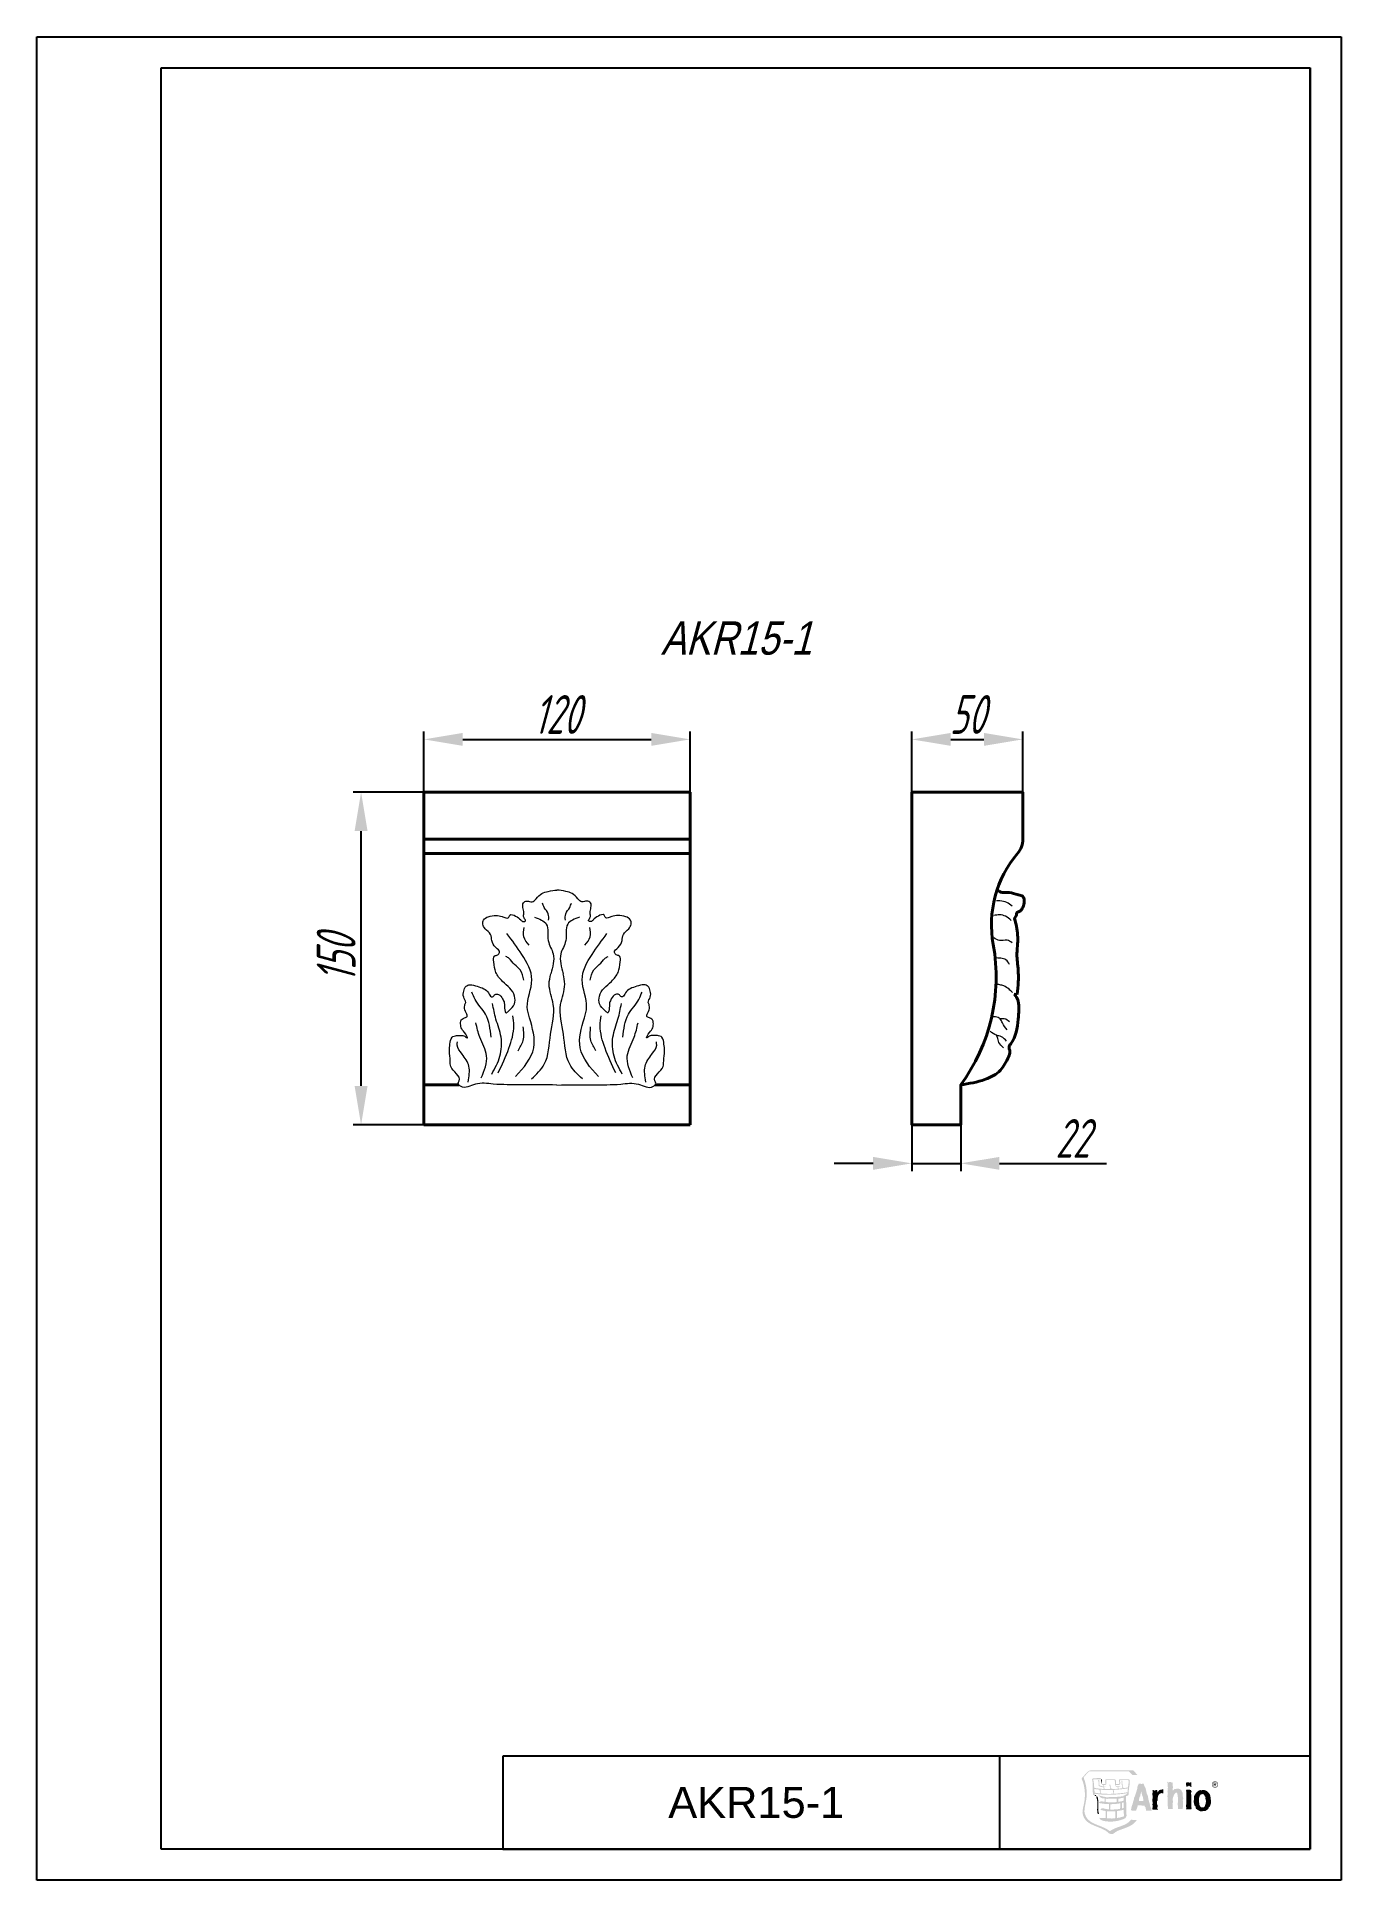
# Model space of a CAD drawing. Header units: millimetres. Extents: x 0 to 588, y 0 to 832.
import ezdxf

# ---------------------------------------------------------------- set-up
doc = ezdxf.new("R2010")
doc.units = ezdxf.units.MM
for name, color, linetype, lineweight in [('архио', 252, 'Continuous', 40), ('ПВХ', 96, 'Continuous', 20), ('Размеры', 5, 'Continuous', 9), ('Размеры и Текст', 185, 'Continuous', 9)]:
    doc.layers.add(name, color=color, linetype=linetype, lineweight=lineweight)
doc.styles.add('H100', font='ARIAL.TTF', dxfattribs={"height": 100})
doc.styles.add('SIMPLEX', font='', dxfattribs={"width": 0.8, "oblique": 15})
doc.styles.get("Standard").update_dxf_attribs({"font": 'ARIAL.TTF'})
doc.styles.add('Размер', font='ARIAL.TTF')
doc.styles.get('SIMPLEX').set_extended_font_data('GOST 2.304-81')
doc.dimstyles.new('1K5', dxfattribs={"dimscale": 5, "dimtxt": 3.5, "dimasz": 3.5, "dimexe": 0.7, "dimexo": 0, "dimgap": 0.5, "dimtad": 1, "dimdec": 0, "dimtxsty": 'SIMPLEX', "dimcen": 3.5, "dimadec": 0, "dimazin": 2, "dimtfac": 1, "dimtdec": 0, "dimtmove": 0, "dimatfit": 3, "dimldrblk": 'OPEN', "dimfxl": 1, "dimtolj": 1, "dimtzin": 0, "dimarcsym": 0})

msp = doc.modelspace()

# ---------------------------------------------------------------- texts
at = {"oblique": 15, "width": 0.8}
msp.add_text('AKR15-1', height=15, dxfattribs=at).set_placement((281.3171512297884, 552.9197646398568))
at = {"insert": (529.6738068301272, 44.56580726272364), "char_height": 7, "attachment_point": 1, "style": 'Размер'}
msp.add_mtext('{\\fArial|b0|i0|c0|p34;\\H0.4x;®}', dxfattribs=at)
at = {"layer": 'Размеры', "style": 'H100'}
msp.add_text('AKR15-1', height=14, dxfattribs=at).set_placement((284.6176510797884, 28.12436490660218))

# ---------------------------------------------------------------- blocks, each defined once
blk = doc.blocks.new('*D9')
at = {"layer": 'Defpoints', "color": 0, "transparency": 16777216}
for p in [(146.1252543126463, 490.8336418506676), (174.4434668909232, 490.8336418506676), (174.4434668909232, 340.8336418506676)]:
    blk.add_point(p, dxfattribs=at)
at = {"layer": 'Размеры и Текст', "color": 0, "lineweight": -2, "transparency": 16777216}
for p, q in [((174.4434668909232, 490.8336418506676), (142.6252543126463, 490.8336418506676)), ((146.1252543126463, 358.3336418506676), (146.1252543126463, 473.3336418506676)), ((174.4434668909232, 340.8336418506676), (142.6252543126463, 340.8336418506676))]:
    blk.add_line(p, q, dxfattribs=at)
at = {"layer": 'Размеры и Текст', "color": 0, "transparency": 16777216}
for points in [[(143.2085876459797, 473.3336418506676), (149.041920979313, 473.3336418506676), (146.1252543126463, 490.8336418506676)], [(143.2085876459797, 358.3336418506676), (149.041920979313, 358.3336418506676), (146.1252543126463, 340.8336418506676)]]:
    blk.add_solid(points, dxfattribs=at)
at = {"layer": 'Размеры и Текст', "color": 0, "transparency": 16777216, "insert": (134.8752543126463, 415.8336418506677), "char_height": 17.5, "attachment_point": 5, "rotation": 90, "style": 'SIMPLEX'}
blk.add_mtext('\\A1;150', dxfattribs=at)
blk = doc.blocks.new('_OPEN')
at = {"color": 0, "linetype": 'ByBlock'}
for p, q in [((-1, 0.1666666666666667), (0, 0)), ((0, 0), (-1, -0.1666666666666667)), ((0, 0), (-1, 0))]:
    blk.add_line(p, q, dxfattribs=at)
blk = doc.blocks.new('*D10')
at = {"layer": 'Defpoints', "color": 0, "transparency": 16777216}
for p in [(294.4434668909232, 514.6831007032813), (174.4434668909232, 490.8336418506676), (294.4434668909232, 490.8336418506676)]:
    blk.add_point(p, dxfattribs=at)
at = {"layer": 'Размеры и Текст', "color": 0, "lineweight": -2, "transparency": 16777216}
for p, q in [((174.4434668909232, 490.8336418506676), (174.4434668909232, 518.1831007032813)), ((294.4434668909232, 490.8336418506676), (294.4434668909232, 518.1831007032813)), ((191.9434668909232, 514.6831007032813), (276.9434668909232, 514.6831007032813))]:
    blk.add_line(p, q, dxfattribs=at)
at = {"layer": 'Размеры и Текст', "color": 0, "transparency": 16777216}
for points in [[(191.9434668909232, 517.5997673699479), (191.9434668909232, 511.7664340366146), (174.4434668909232, 514.6831007032813)], [(276.9434668909232, 517.5997673699479), (276.9434668909232, 511.7664340366146), (294.4434668909232, 514.6831007032813)]]:
    blk.add_solid(points, dxfattribs=at)
at = {"layer": 'Размеры и Текст', "color": 0, "transparency": 16777216, "insert": (234.4434668909232, 525.9331007032813), "char_height": 17.5, "attachment_point": 5, "style": 'SIMPLEX'}
blk.add_mtext('\\A1;120', dxfattribs=at)
blk = doc.blocks.new('*D11')
at = {"layer": 'Defpoints', "color": 0, "transparency": 16777216}
for p in [(444.4434668909232, 514.6831007032813), (394.4434668909232, 490.8336418506676), (444.4434668909232, 490.8336418506676)]:
    blk.add_point(p, dxfattribs=at)
at = {"layer": 'Размеры и Текст', "color": 0, "lineweight": -2, "transparency": 16777216}
for p, q in [((394.4434668909232, 490.8336418506676), (394.4434668909232, 518.1831007032813)), ((444.4434668909232, 490.8336418506676), (444.4434668909232, 518.1831007032813)), ((411.9434668909232, 514.6831007032813), (426.9434668909232, 514.6831007032813))]:
    blk.add_line(p, q, dxfattribs=at)
at = {"layer": 'Размеры и Текст', "color": 0, "transparency": 16777216}
for points in [[(411.9434668909232, 517.5997673699479), (411.9434668909232, 511.7664340366146), (394.4434668909232, 514.6831007032813)], [(426.9434668909232, 517.5997673699479), (426.9434668909232, 511.7664340366146), (444.4434668909232, 514.6831007032813)]]:
    blk.add_solid(points, dxfattribs=at)
at = {"layer": 'Размеры и Текст', "color": 0, "transparency": 16777216, "insert": (419.4434668909232, 525.9331007032813), "char_height": 17.5, "attachment_point": 5, "style": 'SIMPLEX'}
blk.add_mtext('\\A1;50', dxfattribs=at)
blk = doc.blocks.new('*D12')
at = {"layer": 'Defpoints', "color": 0, "transparency": 16777216}
for p in [(394.4434668909232, 340.8336418506676), (416.4434668909232, 340.8336418506676), (416.4434668909232, 323.4108600781435)]:
    blk.add_point(p, dxfattribs=at)
at = {"layer": 'Размеры и Текст', "color": 0, "lineweight": -2, "transparency": 16777216}
for p, q in [((394.4434668909232, 340.8336418506676), (394.4434668909232, 319.9108600781435)), ((416.4434668909232, 340.8336418506676), (416.4434668909232, 319.9108600781435)), ((376.9434668909232, 323.4108600781435), (359.4434668909232, 323.4108600781435)), ((394.4434668909232, 323.4108600781435), (416.4434668909232, 323.4108600781435)), ((433.9434668909232, 323.4108600781435), (482.2394137836974, 323.4108600781435))]:
    blk.add_line(p, q, dxfattribs=at)
at = {"layer": 'Размеры и Текст', "color": 0, "transparency": 16777216}
for points in [[(376.9434668909232, 326.3275267448102), (376.9434668909232, 320.4941934114768), (394.4434668909232, 323.4108600781435)], [(433.9434668909232, 326.3275267448102), (433.9434668909232, 320.4941934114768), (416.4434668909232, 323.4108600781435)]]:
    blk.add_solid(points, dxfattribs=at)
at = {"layer": 'Размеры и Текст', "color": 0, "transparency": 16777216, "insert": (466.8414403373104, 334.6608600781435), "char_height": 17.5, "attachment_point": 5, "style": 'SIMPLEX'}
blk.add_mtext('\\A1;22', dxfattribs=at)

# ---------------------------------------------------------------- dimensions: what is measured, and where the dimension line sits
at = {"layer": 'Размеры и Текст'}
for base, p1, p2, picture, middle in [((294.4434668909232, 514.6831007032813), (174.4434668909232, 490.8336418506676), (294.4434668909232, 490.8336418506676), '*D10', (234.4434668909232, 525.9331007032813)), ((444.4434668909232, 514.6831007032813), (394.4434668909232, 490.8336418506676), (444.4434668909232, 490.8336418506676), '*D11', (419.4434668909232, 525.9331007032813)), ((416.4434668909232, 323.4108600781435), (394.4434668909232, 340.8336418506676), (416.4434668909232, 340.8336418506676), '*D12', (466.8414403373104, 334.6608600781435))]:
    dim = msp.add_linear_dim(base=base, p1=p1, p2=p2, dimstyle='1K5', dxfattribs=at)
    dim.commit()
    dim.dimension.update_dxf_attribs({"geometry": picture, "text_midpoint": middle})
dim = msp.add_linear_dim(base=(146.1252543126463, 490.8336418506676), p1=(174.4434668909232, 340.8336418506676), p2=(174.4434668909232, 490.8336418506676), angle=90, dimstyle='1K5', dxfattribs=at)
dim.commit()
dim.dimension.update_dxf_attribs({"geometry": '*D9', "text_midpoint": (134.8752543126463, 415.8336418506677)})

# ---------------------------------------------------------------- hatches: boundary and pattern name
h = msp.add_hatch(color=256)
edge = h.paths.add_edge_path()
edge.add_arc((433.1812183497057, 41.94518871841274), 39.54849599926413, 347.7022171909316, 349.82864268618266, ccw=False)
edge.add_arc((490.3262812376195, 29.09511907273986), 19.02614543430833, 166.5465491062723, 175.665747536828)
edge.add_arc((477.3805713204854, 31.04841297658413), 6.048023564733119, 184.8885167728599, 231.8186256064163)
edge.add_arc((480.2871560830461, 35.0750818451022), 11.01182847946101, 232.8819590989242, 245.4854636276977)
edge.add_arc((491.7780470079449, 59.90491357786811), 38.37155140761032, 245.2576614308118, 249.0678776351205)
edge.add_arc((465.6729261986727, -8.591915485040317), 34.93125634766033, 64.53666458173421, 69.21385557326568, ccw=False)
edge.add_arc((476.3519789235977, 13.7352064347491), 10.18178488429306, 49.4281591152, 64.77593610416051, ccw=False)
edge.add_arc((483.2211873750673, 21.56067589996087), 0.2633628691005369, 200.3247786950593, 218.0087598081849)
edge.add_arc((483.4091268333902, 21.70411153049929), 0.4997759343326485, 217.6975705378263, 228.5452136518428)
edge.add_arc((483.8042686349506, 22.160371210378), 1.103343771884385, 228.8519517091987, 241.6192316058779)
edge.add_arc((484.4336679856422, 23.11944135901717), 2.248444586440399, 239.1243040318524, 255.049196960078)
edge.add_arc((484.6028335194894, 23.8369016879019), 2.985338743844422, 255.464876664284, 271.3492274420501)
edge.add_arc((484.6712342343378, 22.18584792928448), 1.33345863704759, 270.0813347028235, 305.3132073783607)
edge.add_arc((492.1556654094563, 12.66483633678718), 10.77899365831941, 119.1572423951788, 128.5241142178806, ccw=False)
edge.add_arc((492.9502042737547, 10.87099995883909), 12.73390529145427, 115.08311179333879, 118.3468074055989, ccw=False)
edge.add_arc((489.9218114583853, 17.21595885942656), 5.703727199953, 111.5635802777879, 114.5510798029606, ccw=False)
edge.add_arc((477.3818097800538, 48.31585391300757), 27.82933340453732, 292.0413947741295, 292.1671095525083)
edge.add_arc((470.5243749222134, 65.39829553374432), 46.23663678389624, 292.0496602138065, 292.3290505406612)
edge.add_arc((487.2590494775029, 24.57116436563808), 2.113146389805036, 293.1803197566308, 294.5818591233781)
edge.add_arc((570.6796083204606, -218.7353135470199), 255.10732268738, 108.8014375816407, 108.87811363594659, ccw=False)
edge.add_arc((475.0731793324628, 63.51997299547645), 42.902593777619, 288.183205373444, 292.4999823294759)
edge.add_arc((486.6420997988678, 36.00999672378089), 13.06044413369341, 291.7950403202225, 305.9891098091946)
edge.add_arc((489.4706863601093, 31.36737742029209), 7.654426717751318, 309.2804051350462, 326.7136847613261)
edge.add_arc((494.9917279559229, 16.35075570776962), 10.85124039102219, 85.36116881332153, 91.01574163317437)
edge.add_arc((494.5238950688906, 35.17220184733594), 7.976668970812023, 261.15617789855696, 271.97908546896423, ccw=False)
edge.add_arc((490.4073192262692, 29.37071100848107), 3.561075680374318, 310.6511957958559, 324.2542246181129, ccw=False)
edge.add_arc((502.0754350767745, 16.05586533605231), 14.14310644352207, 131.3743001739969, 132.6076438166586)
edge.add_arc((486.7831049267731, 32.89657384062002), 8.605511178921194, 293.7486554220152, 311.63908058560105, ccw=False)
edge.add_arc((478.9875929873667, 50.44688255602375), 27.80920704294127, 288.2601818137606, 293.88761050023663, ccw=False)
edge.add_arc((504.3813866187154, -24.56160879137178), 51.3824689280368, 108.9431276966538, 110.447181160804)
edge.add_arc((491.4129498032887, 10.87186656238191), 13.65293932512273, 111.4003017174302, 124.5172854997659)
edge.add_arc((476.931688617118, 13.76387849110904), 10.73954711917361, 51.09507655489444, 65.06901609509173)
edge.add_arc((465.9054529250677, -9.629140716325537), 36.60082383575124, 64.85299133576929, 69.12951894746774)
edge.add_arc((492.6613096620929, 60.40578802471271), 38.37096747973586, 245.2448946911276, 249.0549386603029, ccw=False)
edge.add_arc((481.1654743843389, 35.57971002892873), 11.01257372119749, 232.8703058842386, 245.47250186769378, ccw=False)
edge.add_arc((478.2585360675582, 31.55420306321901), 6.049504913209022, 184.8873158428302, 231.8069812526225, ccw=False)
edge.add_arc((500.3844569281353, 29.00916579740726), 28.22649667531628, 167.8654765089906, 175.8765574146499, ccw=False)
edge.add_arc((454.771535968586, 39.1653446387121), 18.50533381128173, 346.8094030581128, 381.3426543335354)
edge.add_arc((472.6806045763913, 46.21866806692844), 0.7443580822640667, 137.0811209026977, 205.3253175828467, ccw=False)
edge.add_arc((467.1379384486388, 51.67378457834855), 7.032826044356343, 315.2841326202764, 317.5423356310508)
edge.add_arc((7310.948502103758, -6150.19856416468), 9228.819335828066, 137.8093147832469, 137.8172874770986, ccw=False)
edge.add_arc((-5043.347845307842, 5048.458785793501), 7445.669102862731, 317.8086033932805, 317.8208450812966)
edge.add_line((474.2572726535107, 49.05660637531253), (492.2338948984723, 49.05660636892571))
edge.add_line((492.2338948984723, 49.0566063689256), (492.3209737346513, 49.04985608081608))
edge.add_arc((453.2761048826067, 10.6528992388819), 54.76155657388297, 43.35467014654603, 44.52064976234209, ccw=False)
edge.add_arc((532.9123358493705, 85.84188134503779), 54.76155657010811, 223.3546701467719, 224.5206497626237)
edge.add_line((493.8674670002072, 47.44492450555833), (496.2043237521427, 47.44492450500832))
edge.add_arc((511.1947527740192, 62.20121807919782), 21.0347608093744, 223.1114774164967, 224.5490361694387, ccw=False)
edge.add_arc((540.8557266774258, 89.66467789698788), 61.45750376373858, 221.5383911939832, 222.9046214964332, ccw=False)
edge.add_arc((219.1387285815833, -197.2946936241191), 369.6432497582392, 41.76390119690745, 41.79385242961914)
edge.add_arc((494.3552879057386, 48.71359280031891), 0.5034581165438523, 42.6921364415636, 55.25679283184601)
edge.add_arc((491.6486221907796, 46.44722133649623), 4.018001364569292, 41.83715677285253, 46.63045800441713)
edge.add_arc((493.6341042243073, 48.58651240572067), 1.09973364774615, 45.28992874955935, 58.82210740601342)
edge.add_arc((494.0656805824472, 49.29366495920692), 0.2713118636637131, 59.48745105215522, 81.87043240332953)
edge.add_arc((493.8076218106141, 37.73803605659486), 11.82792931956175, 88.5639319224387, 91.40752481917366)
edge.add_line((493.5170868045968, 49.56239656356627), (484.7969107450624, 49.56239656356627))
edge.add_line((484.7969107450624, 49.56239656356627), (475.247613701147, 49.55133240320424))
edge.add_arc((475.4883784384945, 46.90806962786439), 2.6542052969294, 95.20449264747191, 110.3431651760477)
edge.add_arc((665.7682563087726, -123.847912294684), 258.0157656458263, 137.7712745153491, 137.8209391860494, ccw=False)
edge.add_line((474.715907190817, 49.56239656356627), (474.375944849591, 49.36620441048433))
edge.add_arc((-1298.51569986422, 3121.066088057872), 3546.615986979053, 299.9822266185914, 299.99223362899636, ccw=False)
edge.add_line((473.8394292089758, 49.05660637599499), (473.9180219645057, 49.05660637598476))
edge.add_arc((476.9079091864367, 44.77757447335455), 5.220109158205659, 124.9431484027878, 137.7402563492062)
edge.add_arc((486.0847620109487, 36.36462536550096), 17.66966512966615, 137.5616238945638, 141.4898872651935)
edge.add_arc((462.2791106718212, 55.17527568878427), 12.67114067985331, 315.6563306921447, 321.9572297721643, ccw=False)
edge.add_arc((472.7961813326835, 44.7423146722416), 2.14531144438568, 132.7113139175343, 141.1615440678727)
edge.add_arc((471.5073509992797, 45.78441454082053), 0.4879027917831051, 141.5666389090499, 171.2738564924452)
edge.add_arc((471.7249166322906, 45.80286682212898), 0.7020235346931389, 175.4600295611531, 201.2759361865242)
edge.add_arc((476.3787863657342, 47.53730554572098), 5.668524375867345, 200.543341308349, 204.4610360827247)
edge.add_arc((456.2491369136185, 38.98366862629189), 16.20550263096818, 16.90425497458881, 22.518634801164524, ccw=False)
edge.add_arc((453.6694589536744, 38.58892450878193), 18.79218938110627, -11.1304586876455, 15.768724219418914, ccw=False)
h = msp.add_hatch(color=256)
h.paths.add_polyline_path([(476.6685756011718, 41.64169329679714, -0.07412387648750605), (476.7478065418325, 41.63804184422327, 0.02896234369762232), (480.9547255124123, 41.16097562731011), (480.8706360003123, 41.26088004041958), (480.8308091424949, 41.9634896544128), (480.5038054346876, 41.9634896880583), (479.7259781113532, 42.12781113687811), (478.9170997513536, 42.35114958680197), (478.7342632481739, 42.56011957712178), (478.6579849337247, 43.86987023083918), (478.5660841849965, 44.5245526837839), (478.4899987529495, 44.83670578223234), (478.3833440794476, 45.15020895727787), (478.87167986084, 45.15020887838466), (478.9939567468025, 44.00352613501013), (478.9629052713606, 42.87188692205814), (479.3139208786959, 42.69300399708584), (479.6952163593157, 42.52964679830473), (480.4737185006195, 42.29107195257529), (480.8067974920739, 42.2542345985886), (480.7595454540385, 42.60727520782962), (480.709014705011, 42.82125966041781), (480.6557835947058, 42.9826881982691), (480.4692826656099, 42.97034479664433), (480.108527459375, 43.14103094925667), (480.0942552931226, 43.32521762118699), (480.2333115209583, 43.40419610287779), (480.7472020201965, 43.37719489474102), (481.3572362200464, 43.36417647298504), (481.5936893742908, 43.44344428836189), (481.7463425406784, 43.62705239893978), (481.704876543128, 44.24441535599465), (481.6074793255427, 45.18993922405639), (481.663120989411, 45.3997770743124), (481.8291784132632, 45.4528151057209), (482.2600401910165, 45.54413701248552), (483.3846399134925, 45.55734832479493), (484.4945817358382, 45.49206331301389), (486.3268055341393, 45.42668185636865), (486.4377032601549, 44.96621508832902), (486.4509145211157, 44.15222556765798), (486.4039517799936, 43.36803377356546), (487.580528706352, 43.36417649863427), (487.8166926856354, 43.44344425771112), (487.9690566049719, 43.6270523781393), (487.9273011926523, 44.24441535973301), (487.8304826127749, 45.18993922797813), (487.8855457470561, 45.39977708757499), (488.051892425199, 45.45281512311919), (488.4821756461931, 45.54413703001626), (489.6066788907917, 45.55734832202427), (490.7168135959907, 45.49206328906575), (492.5495195279252, 45.42668183519118), (492.6601280066022, 44.96621507351801), (492.6737250358672, 44.15222556502988), (492.5903105993018, 42.76012124679255), (492.4425755411391, 42.69743990749555, -0.04088269406468131), (492.4664908443517, 42.31932678332805), (492.4329322750962, 41.98084754989395), (492.2792183477793, 41.10157301974391), (492.2241551880431, 40.03724388830733), (492.2105581392932, 39.71708689742809, -0.3277089534152287), (492.2708166074078, 39.62346267267412, -0.0987938239507778), (492.2497626114925, 39.55900787252176, -0.06122897290975251), (492.2011077303612, 39.49114477533578), (492.1823997678582, 39.05295400355681), (492.1412229422674, 38.68486989295479), (492.072273446385, 38.43549460661882), (491.9465250512219, 38.26451919468082), (491.7799855477276, 38.17261871276128), (491.3913612682879, 38.06789265617408), (490.900036001585, 37.9828389034592), (490.9754464688301, 37.88303092602575, -0.0001686005441839135), (491.0563897789505, 35.14024018838245, -0.0003364393038603502), (491.1104720245855, 33.2545715562577, -0.0006695860345337582), (491.1271792015393, 32.63315802975842, -0.001326019023207141), (491.1312322293559, 32.45905510207228, -0.002599570453381884), (491.1319689688205, 32.41318567692645), (491.1317640932318, 32.39744945077973), (491.1306069015479, 30.3075571842229, 0.0002268159825568026), (491.2237610011941, 29.34525398454855, -0.0005311514537179423), (491.3195187947565, 29.10407548047363), (490.6595325273372, 27.94051696661188), (490.5940546319687, 27.9059940132239, -0.1557790569026664), (481.1373692678169, 26.6974978019789, -0.06864506505457253), (479.6717469647117, 27.27194816378756, -0.05909156751350435), (479.1964657060778, 27.60657008022099), (479.1208623818745, 27.67966616446063), (479.1144013795745, 28.14861901131803), (479.3857633693731, 28.13270759422005), (481.8494292832654, 27.98873338098633), (481.8776840959688, 31.20804694098331, -0.0368672199183612), (479.8104535384771, 31.65848468471086, -0.04557330793497076), (479.6795965439921, 31.70951123560508, -0.07202781147705228), (479.5934276901605, 31.76893210416301, -0.2277309293192732), (479.5382236625662, 31.9055892884702, -0.09030169789209949), (479.5609938295854, 31.97966570624703, -0.05806569666487334), (479.6109799718467, 32.05372122603285, -0.0674803545580961), (479.7778351342201, 32.1985929052621, -0.08007482980098296), (480.2583960829832, 32.41961544233345, -0.04962896941912524), (480.5043789017579, 32.46629627698712, -0.09146036283262608), (480.7090146456974, 32.45077680702229, 0.04877871830559518), (483.3304446618456, 31.94787960398526), (483.3775038859819, 34.30296215106353, -0.04280646835423758), (479.1119905553385, 34.79226232642679, -0.04425274600127813), (478.9799088921861, 34.82984883430754, -0.0738107823268319), (478.892797605218, 34.87832203412688, -0.2519917175039698), (478.8364548415154, 34.99996206546928, -0.09319504460026043), (478.8587077056252, 35.0691456749671, -0.0656373368146086), (478.9180675202331, 35.15130631087811, -0.05861499606840091), (479.0760693267182, 35.28625154653412, -0.07166766717579105), (479.5583329176368, 35.52366766450723, -0.04435779352674056), (479.8053015360708, 35.58421599198482, -0.08453406373916293), (480.0107445313222, 35.5847473132045, 0.01440465467607197), (481.3555003293366, 35.35311565712902), (481.3677472978741, 36.85274258022105), (481.2330306331494, 36.87511499731625), (480.3733319654309, 36.92853878387677), (479.4972397150884, 37.31928460672498), (479.3998425526695, 37.43751125525887), (479.3030239948782, 37.54262303870053), (479.0948255189976, 37.76605790273607), (478.8446787600767, 37.96307017216168), (478.5947248680566, 38.12122001189709), (478.6777535335784, 38.22488530293913), (478.7749578242144, 38.26451919551619), (478.9978140922974, 38.22488530282715), (479.2470929550871, 38.12122001193779), (479.4972397134586, 38.04204865932252), (482.0351589039271, 37.44136856811383), (485.9493674291368, 37.51947915950291), (489.6686852068231, 37.84744721058667), (489.9455438585571, 38.02285852634373), (489.9455438586299, 38.19238743952587), (490.3391826662262, 38.3790813962928), (490.4580843442125, 38.34783715972299), (490.9485417122194, 38.65873660012721), (491.6135425000791, 39.05295400463649), (491.6295503496656, 39.27629243634726, -0.04471550777607455), (482.4843430211292, 38.54957463777532), (482.3602339703646, 38.52884157956282), (481.4328394548354, 38.52884157956282), (480.914127268217, 38.60068403709147, -0.02594724834806616), (476.9353084802276, 39.00695565300407), (476.9578736468791, 38.84745562649618), (476.902329162978, 38.61080949159941), (476.7084984640676, 38.46596736362699), (476.3331822203725, 38.46596739064114), (476.1805289382389, 38.53183101594914), (476.0975004493373, 38.69046301212359), (476.0000064461854, 40.01544998231543), (476.0000066319333, 41.36820980725167), (475.944654441493, 44.0469209191898), (475.8754157401415, 44.41452287730488), (475.77830773047, 44.76958849137293), (475.695085969546, 45.51838942476456), (475.8475465605077, 45.6097113477764), (475.9030919493814, 45.74105277292392), (475.9446541454161, 45.89920265829414), (476.069534890237, 46.01723653861256), (479.5677319467393, 46.05658102966254), (479.733789585807, 45.89920266278637), (479.7337894785012, 45.72861302223748), (479.6227953350133, 45.57094530021266), (479.4428515386824, 45.43979670245312), (476.2219950844662, 45.43979663630296), (476.3331824071718, 44.76958853437964), (476.4441764670407, 44.11278450584064), (476.597118951802, 42.77420045547478)])
h.paths.add_polyline_path([(485.4497489426028, 39.00599121694245), (485.4758822392284, 39.09557731496898), (485.5592966362199, 39.51149210604194), (485.5175412213209, 39.86279690167567), (485.4892864024257, 40.43483644272339), (485.3922749765804, 40.68295811148562), (485.3159001761157, 40.73445324210763, 0.02601005793105634), (490.8614628674729, 41.2960780376219), (491.210067543954, 41.2960780376219), (491.5297423717527, 41.3620380925654), (491.7199079102209, 41.43359125158167), (491.8573246914818, 41.45692799617245), (491.8497064982982, 41.37737091231247), (491.6972461956318, 40.22162345798279), (491.6575158703852, 39.66761685606753, -0.02945791361705204)], flags=16)
h.paths.add_polyline_path([(489.9064885629339, 37.28032574383394), (489.9455438586408, 37.18736449675635), (489.9455438586408, 35.88417124705302), (489.9064885629339, 35.8731779045454, -0.03638635761305323), (487.4603734251139, 35.33218973444013), (487.5015502430576, 36.85322474463601), (488.0483243829146, 36.84946386430966)], flags=16)
h.paths.add_polyline_path([(490.2247168983047, 41.59164465818753), (489.9911565867694, 41.64882932571629), (489.6958792646435, 41.75143385564434), (489.4228779260154, 41.86252447457662), (489.4463111034527, 42.56706272246515), (489.3112087101397, 44.83998449960052), (488.9324205582232, 44.83998449960052), (489.0562403105357, 43.08625707329475), (489.1150643361323, 42.89136632609734), (489.1860388981511, 42.48316616134537), (489.2456343863194, 41.66782659303715), (489.387197779273, 41.53812443815104), (489.5505549913648, 41.50196212728622, -0.009539897479207575), (487.5137007792798, 41.28286674010303), (487.5340481064302, 41.32346496106175), (487.6178482346547, 41.56425773474757), (487.5760928202978, 41.7679238692682), (487.5511167177826, 42.06175469934965), (488.1586435393363, 42.16956660191204), (488.6027167167047, 42.31411941209944), (487.268279229698, 42.31411941239492), (487.2014512799321, 42.34025270884877), (487.1628781469515, 42.3141194124255), (487.0895891987127, 42.31411941237457), (486.6877535994133, 42.40573059971348), (486.4789765240746, 42.41913476321633), (486.3129191933765, 42.31411941203839), (486.4377032752307, 42.15654816961319), (486.8393460026307, 42.03832152194514), (487.1399271386761, 42.04439678969936), (487.2014512806743, 41.90321912905199), (487.3535258537956, 41.49685118768969), (487.383323595677, 41.2716805322226, -0.01079703841560276), (485.2621870888904, 41.13590310983705), (484.761700708237, 41.24130419004939), (484.3811767699588, 41.3525876743646), (484.030450564496, 41.4766002925985), (484.0600554466725, 42.25172737133539), (483.938453654813, 43.03890855199279), (483.4505999659011, 43.03890855445786), (483.5571582376358, 42.82463480744184), (483.6334366135814, 42.60997532994509), (483.7250477922314, 42.15963402152693), (483.801711903139, 41.2604943229162), (483.9845485445655, 41.11893093471144), (484.0790527047463, 41.10099442408386, -0.01260290133412716), (481.8879059758835, 41.11883449634615), (481.5049712131074, 41.24072559315675), (481.2532815435186, 41.35287697157321), (481.0216498597981, 41.47544309834484), (481.0339932726599, 41.9634896448274), (481.2668785393505, 41.96348964366621), (481.6789360387154, 42.06802283553259), (482.0908970716334, 42.26117778899641), (481.2816327843609, 42.20167873707533), (481.0407435732666, 42.22839062581761), (481.0413221790111, 42.24989514737536), (480.9645616746491, 42.99705670197), (481.427246376719, 42.99705670334515), (481.6631210529447, 43.01026800578393), (481.9403654211271, 43.14103092119331), (482.0796144431731, 43.3252176182126), (482.1493353792755, 43.54807389515474), (482.1623537974081, 43.82406464709629), (482.1493353804287, 44.11278453397529), (482.0935007716287, 44.70411064607174), (482.1344847361067, 45.18993923605592), (483.9669013329692, 45.13719048953055), (485.7986429348309, 45.15020891175516), (485.8964258272024, 44.84818129157929), (485.9513924951641, 44.53284594019487), (485.9654717383889, 43.90294668554259), (485.9791652338351, 43.27285458361871), (486.0903521935868, 42.64237675278264), (486.3675966221851, 42.76012123032115), (486.3817722144993, 42.99705671003755), (487.6493817274857, 42.99705672167033), (487.885545745077, 43.0102680062729), (488.163175912581, 43.14103091944116), (488.3023284847293, 43.32521762220563), (488.370988645114, 43.54807386854804), (488.3853571386896, 43.82406465765951), (488.370988555034, 44.11278451634269), (488.3161183553455, 44.70411064512439), (488.3576809336371, 45.18993922927177), (490.1901939698835, 45.1371904756669), (492.0218390299485, 45.15020890517474), (492.1191398600201, 44.84818128636391), (492.1747815050655, 44.53284594820138), (492.1882822622426, 43.9029466907682), (492.1977325863734, 43.4820173966508), (492.0495154205453, 43.48201738732018), (491.8944513109052, 41.84931317366568, -0.007296597586218437)], flags=16)
h.paths.add_polyline_path([(489.9455438586408, 35.09940088547592), (489.9455438586408, 32.57990036485273, -0.009977341135429736), (489.105806784595, 32.37150902160352), (489.1557589899637, 34.88763439321622, 0.01083422082777282)], flags=16)
h.paths.add_polyline_path([(488.3935539103547, 34.71743045020548), (488.3437945706462, 32.22792053926821), (488.3438910034818, 32.21384134636457, -0.06201547907587506), (483.8356562525039, 31.90824571157134), (483.8833905028112, 34.29437962983638, 0.05173453029667636)], flags=16)
h.paths.add_polyline_path([(486.7427203124605, 36.85852855022677), (486.6988433753065, 35.23537117422234, -0.05642358268193698), (481.8610012151692, 35.28657700636245), (481.8730553187777, 36.76855672086378), (482.4132720262821, 36.67858489152127), (484.2169516579158, 36.86286802752727), (486.1183177465862, 36.86286802752727)], flags=16)
h.paths.add_polyline_path([(485.3252541604813, 39.00039811286979, -0.0306394355583748), (480.0845156412249, 39.08709122605649), (479.9833576035851, 39.11582820911281), (479.5571244999662, 39.25951312411917), (479.5944440047567, 40.16752464101296), (479.4870178333692, 40.83107893666738, 0.03168559809698544), (485.0314233308379, 40.72037404909202), (485.0314233307979, 40.53888746510199), (485.142996113849, 40.09645364619792), (485.294974252203, 39.39490481589155)], flags=16)
h.paths.add_polyline_path([(489.9455438586408, 31.80062667453456), (489.9455438586408, 31.19011043478667, 0.005047679735678185), (490.0007034367734, 29.99588628168567, 0.006906555286584105), (490.0667033855132, 29.42661980137336, -0.0001099062105565038), (490.1208587415747, 28.96077629631463, -0.0007021486628533284), (489.9080537794687, 28.83701456392293, 0.0005110893679346946), (489.7708781845174, 28.75728934269421, 0.001187878853252112), (489.7388774584504, 28.73852371913665), (489.7283075837111, 28.73221631379556), (489.7077402042412, 28.72444815537165, -0.001047081990506895), (489.6571709100388, 28.70872272931297, -0.0005096385133361833), (489.4748857079355, 28.65259507776784, -0.0002216363932563575), (488.9191845127059, 28.482276599339), (488.62202932782, 28.39131105980778, 3.988830114573093e-05), (488.3628448230736, 28.31195813723889, 0.0002082142686325169), (488.1707639363556, 28.25306803351259, 0.0003588216142073442), (488.128673269144, 28.24010504330647), (488.1153278691743, 28.2359619984519, -0.0002960346901762078), (488.0872195289701, 28.23176016698267, -9.713517757157722e-05), (488.0101350947405, 28.222835526106, 0.0005876322761474752), (486.960272774442, 28.1002097312346), (486.9192888221658, 31.20920413491103, 0.03222020196173142)], flags=16)
h.paths.add_polyline_path([(486.1616160855153, 31.12607903639287), (486.2023107393104, 28.0107200660218), (484.6296841656074, 27.82392967646149), (484.6174823992621, 27.82468630688527, 0.0001050877187524338), (484.5862495509898, 27.82658527262538, 9.203189123894347e-05), (484.4418149338014, 27.83530573672761, 0.0001141610377002405), (483.9377062936835, 27.86554044212244, 0.0002997104567953655), (482.3551230304327, 27.95922493538956), (482.3830885508175, 31.14372624408713, 0.05072959971617712)], flags=16)
h.paths.add_polyline_path([(479.265029461232, 39.16182666844543, -0.01701767701146577), (476.8676129020093, 39.48805892860685), (476.8193000547287, 39.83174553081471), (476.7215171662317, 40.80398131176037), (476.6980839888054, 41.174476240373, 0.01544531626537455), (478.9592409608119, 40.8798739480975), (478.9810347801174, 40.83753993618586), (479.0737067286643, 40.58633241695634), (479.1851830789417, 40.05942343982599)], flags=16)
for points in [[(480.1499935320278, 45.13719047826442), (480.0528856732997, 45.38685507229081), (479.8025460495044, 45.55734831377333), (479.6918411619406, 45.4266818306379), (479.6918411619406, 45.24317015724364), (479.8025460494935, 44.79572183143455), (479.9564528444387, 44.08684410590934), (480.0112266912763, 43.35144735236963), (480.1366858016042, 43.78462362016717), (480.219425168754, 44.20458858999768), (480.1773804553666, 44.55907566900419)], [(477.2900851252814, 37.96307017241634), (477.4708002467412, 38.06789265740656), (477.540231883562, 38.13404557803869), (477.5402318835693, 38.23828946608546), (477.3736923880713, 38.40974703585812), (477.1101414666989, 38.43549460118948), (476.9016536906163, 38.3306721161789), (476.8876709304129, 38.0806217908364), (477.0678074548193, 37.96307017242646)], [(477.9006013651012, 36.3869720169605), (478.0120777153204, 35.71753531872082), (478.0668515621981, 34.9942891019731), (478.039850370096, 33.40690830540552), (477.9701294348049, 31.79021192903156), (478.0258676099036, 30.29338155886217), (478.1928892696449, 30.10986988530487), (478.3731222267704, 29.9257796150996), (478.5809349730259, 29.82095713009903), (478.8446787631217, 29.87389875377266), (478.7478601989712, 30.20138464013576), (478.6370588792959, 30.53041345226222), (478.538986692856, 31.22607987984077), (478.4976170091829, 32.11933717404315), (478.4838271144688, 33.15637581595365), (478.4976170088264, 34.25966381145258), (478.4419752663814, 36.30857212704859), (478.331463244838, 37.10886817405117), (478.1505552579763, 37.66017465689652), (477.7762994487418, 37.83172865947267), (477.6234534147914, 37.75313590395376), (477.58266232847, 37.62121579399536), (477.7481410627731, 37.00404568893862)]]:
    msp.add_hatch(color=256).paths.add_polyline_path(points)
h = msp.add_hatch(color=256)
edge = h.paths.add_edge_path()
edge.add_arc((532.3869299090654, 23.246819173728), 40.09268819284642, 164.325475783329, 166.9820215603442)
edge.add_arc((495.2962355494089, 32.0393412276884), 1.985977397708653, 173.098869438826, 176.8790270241511)
edge.add_arc((489.6696367202965, 32.357243737315), 3.649600955141417, 351.05607756164636, 356.7048498088272, ccw=False)
edge.add_arc((492.0859173997376, 31.98258180362893), 1.204464834841917, 342.14776392334596, 350.79219940357854, ccw=False)
edge.add_arc((492.7987889262001, 31.74410488034334), 0.4528885196706707, 323.88846765990576, 343.2173746364992, ccw=False)
edge.add_arc((492.1474385598265, 7.319698592778877), 24.17889961312062, 85.62101285916413, 87.58880826739619, ccw=False)
edge.add_arc((495.8702126212227, 55.9340607426027), 24.57779483951619, 265.6209272787735, 267.6574942840506)
edge.add_arc((494.8303561759747, 28.88104423641482), 2.496009600784799, 84.19236032513601, 89.18996059240169, ccw=False)
edge.add_arc((495.319039374757, 33.70260932448866), 2.350257445930518, 264.2341503689719, 268.2788252672702)
edge.add_arc((495.2701118784969, 31.90791615778141), 0.5549269453086574, 267.7626391440486, 282.759235824861)
edge.add_arc((495.3151507710134, 31.63951601725273), 0.2836231535564376, 285.8618013858704, 343.134637212773)
edge.add_arc((510.5078731080973, 26.21712226075897), 15.84808785497559, 158.4023742340397, 160.3084760265614, ccw=False)
edge.add_arc((471.6144144903808, 41.56188846861323), 25.96296835064777, 338.5098504826, 340.7377721302071)
edge.add_arc((490.3369782761799, 35.01929653396508), 6.130169660182677, 340.7368601589077, 344.8828216498167)
edge.add_arc((495.1167742900359, 33.77239688637201), 1.19136581101764, 342.8244083925313, 357.4155338217466)
edge.add_line((496.3069282815484, 33.71867564143895), (497.6478267677956, 33.71867564138802))
edge.add_arc((497.2479323459663, 13.45693732393693), 20.26568417777882, 86.20869262728041, 88.86933253317193, ccw=False)
edge.add_line((498.5879504172806, 33.67827028598549), (499.3488054372499, 33.67827028600584))
edge.add_arc((500.4160874782208, 33.69599145304232), 1.067429152103466, 180.9512525719176, 235.3303238017247)
edge.add_arc((504.9110112337946, 33.39976492801941), 5.135175121275609, 186.5040106892899, 193.3704570140993)
edge.add_arc((488.6899000417613, 29.78368947105037), 11.48483476056885, 7.77483866446488, 12.207936498799711, ccw=False)
edge.add_line((500.0691586692117, 31.33736336450238), (502.590877144841, 31.33736336451261))
edge.add_line((502.5908771448446, 31.3373633645125), (502.770724370748, 31.21672589557409))
edge.add_arc((503.378029142277, 31.99645623512333), 0.9883311630947155, 168.2376712337808, 232.08621870888362, ccw=False)
edge.add_arc((498.5637405914383, 30.78663430126323), 4.097430755335893, 20.14726619015154, 26.8676504844933)
edge.add_arc((511.4257493282164, 37.05481519167222), 10.211342606928, 202.7916884228985, 205.6264379110601, ccw=False)
edge.add_arc((504.1264912583899, 34.02432183357735), 2.308303618306599, 192.1560757334644, 203.628941432366, ccw=False)
edge.add_arc((476.8619399901361, 28.3403589460562), 25.54248225792718, 11.741694776713, 17.59136773118437)
edge.add_arc((507.5458046960155, 37.88241232131259), 6.592741650653259, 187.4945013928905, 196.047363575237, ccw=False)
edge.add_arc((490.9874027422045, 35.57168107791654), 10.12645007202028, 8.237206239130828, 15.20923076606366)
edge.add_arc((497.6496526235967, 37.34462446329269), 3.232639647362716, 15.86434529789396, 26.17270808535051)
edge.add_arc((499.0458663352763, 38.03818290425261), 1.673681109746362, 25.94652125144135, 44.03970003308837)
edge.add_arc((500.7834778062459, 39.38525253445835), 0.5651272920132658, 177.2715230220037, 198.9583642729422, ccw=False)
edge.add_arc((502.3963619477361, 39.38069630505049), 2.177598005712688, 170.4400066131381, 179.1722671072309, ccw=False)
edge.add_arc((497.3929923892063, 39.3179044674165), 2.887381011720656, 8.453168583361768, 19.87278367884492)
edge.add_arc((505.1552873875332, 42.02239341531231), 5.332861924072322, 189.0511894827144, 198.8496587552377, ccw=False)
edge.add_arc((497.3844363601527, 40.69258630552349), 2.552043426986253, 11.08933331428867, 35.50799106089762)
edge.add_arc((501.7363628613273, 43.73343802220472), 2.757248106318828, 184.7611049370441, 214.4208704169951, ccw=False)
edge.add_line((498.98862882136, 43.50458268502689), (498.2677934253513, 43.50458268502689))
edge.add_arc((498.2209343876673, 43.505252293848), 0.04686382174752975, 324.023072437618, 359.18130738152496, ccw=False)
edge.add_arc((498.1894496520724, 43.53038766726672), 0.08712850436497677, 299.2753688620328, 322.8097821708749, ccw=False)
edge.add_arc((498.0852280844263, 43.72838770146041), 0.3108612638533588, 277.3216957499732, 298.1854309551655, ccw=False)
edge.add_arc((497.9394668418679, 44.56192004441243), 1.156808802484096, 270.33140448584834, 279.22134976689864, ccw=False)
edge.add_arc((497.9489831986136, 43.66653394505408), 0.2614186199200369, 247.6126116056504, 269.3807604790338, ccw=False)
edge.add_arc((496.893151961194, 40.95817717019668), 2.645517553561895, 68.80972366496097, 72.94490576413556)
edge.add_arc((497.4406028232768, 42.81022310886908), 0.7146309378307177, 71.35619358848358, 87.85094755781003)
edge.add_arc((497.6141416964672, 58.57356138560272), 15.04992536792158, 267.65560855932796, 269.4413421497856, ccw=False)
edge.add_arc((496.5734821284602, 33.51516975869447), 10.03007243481641, 87.57134122440391, 89.35279954576355)
edge.add_arc((495.9537127347319, 43.56799455167925), 0.7334375951886849, 333.813670698853, 358.17229967797766, ccw=False)
edge.add_arc((494.9310048862023, 44.0432256441635), 1.861060056383461, 321.4743826016325, 334.5789697052793, ccw=False)
edge.add_arc((501.6425594481659, 40.86531776779293), 5.629962299102075, 158.9877727658307, 175.9445038774253)
edge.add_arc((493.8759477747951, 41.56521711143716), 2.171809018776377, 343.94773059200185, 352.01396027470685, ccw=False)
edge.add_arc((498.4707375984033, 40.26580700652846), 2.60322562557879, 164.4270733919742, 165.8356984186975)
edge.add_arc((505.8528995285958, 37.51507542326135), 10.46950442760251, 161.1202752311258, 164.8237074891552)
edge.add_arc((450.1389533354811, 53.42541489324788), 47.4728247252319, 341.45296982432217, 343.89419700675313, ccw=False)
edge.add_arc((486.4739996795759, 41.18360615589768), 9.131133681029231, 336.27122553869737, 341.7569542134142, ccw=False)
edge.add_arc((493.0965756112344, 38.26208139438813), 1.892806702875306, 327.77170910077916, 336.5607953638919, ccw=False)
edge.add_arc((494.2779144740996, 37.51926986609897), 0.4973425118765336, 316.43827334904233, 327.58341334540523, ccw=False)
edge.add_arc((494.4970984955978, 37.31462771960651), 0.1975077247751867, 305.2254945945516, 315.63840053124903, ccw=False)
edge.add_arc((494.5562638396584, 37.23137374066425), 0.09537270267673369, 287.85491918493693, 305.0387019303481, ccw=False)
edge.add_arc((492.5038276504526, 36.94356284772357), 2.090981981118409, -11.46755848487669, 5.406961823794404, ccw=False)
edge.add_arc((490.739073572611, 37.27870784500408), 3.887202786559833, 337.32100135253194, 348.8626324773202, ccw=False)
edge.add_arc((499.7186326468652, 34.0592967719931), 5.660752741194306, 162.3045195780976, 168.0949642341336)
edge.add_arc((481.7093947846877, 38.08944952265733), 12.79454051872302, 343.592034967522, 347.072377150522, ccw=False)
edge.add_arc((492.0259191001021, 35.03728290355207), 2.036045540918133, 335.69436798821346, 343.9777901397763, ccw=False)
edge.add_arc((493.4719227001767, 34.38277295514558), 0.4488146703805678, 323.43096293592004, 335.86227296164145, ccw=False)
edge.add_arc((493.7162459801727, 34.20355966565251), 0.1458244602230874, 309.25150175507713, 322.7895981482283, ccw=False)
edge.add_arc((493.7700027510689, 34.13737646782386), 0.06056099690809705, 284.54279830291614, 309.4859881455573, ccw=False)
edge = h.paths.add_edge_path(flags=16)
edge.add_arc((499.7539721026149, 37.92386522253946), 2.387210950303837, 165.6872280512756, 181.5125797699197, ccw=False)
edge.add_arc((503.2475699721397, 36.9763368037718), 6.006859826940043, 159.244563898108, 165.1678754654217, ccw=False)
edge.add_arc((486.2490570776934, 43.25491931307624), 12.1144430720718, 339.9673349280016, 341.3559525477446)
edge.add_arc((496.8066859665194, 39.82561820488036), 1.022312004323674, 334.2873067230454, 353.6346903091408)
edge.add_arc((495.8422573464265, 39.93216615674316), 1.992608084109863, 353.6643765944126, 364.9018433607727)
edge.add_arc((497.232225239695, 39.5209806010796), 0.8321842801320234, 21.23490913519288, 44.32325227004668, ccw=False)
edge.add_arc((491.7617617477624, 38.58206049098362), 6.368104194658618, 3.620105205711127, 11.231429226081275, ccw=False)
edge.add_arc((506.1401568931394, 39.61889395439493), 8.048067764799749, 184.5235851372651, 188.8429995326651)
edge.add_arc((495.333624568764, 36.54152387326315), 3.395916532991703, 26.867686501836317, 32.81134834436392, ccw=False)
edge.add_arc((497.589667429769, 37.64597046007248), 0.8849403687715801, 14.05301855812229, 29.092433342358277, ccw=False)
edge.add_arc((492.4791438424943, 35.74021939941736), 6.33449208305343, 2.3520158690989774, 19.5588793107799, ccw=False)
edge.add_arc((497.8809812754369, 35.95867229493888), 0.9282466519481404, -11.421721241732484, 2.562903032871475, ccw=False)
edge.add_arc((498.5888249217057, 35.82325814286594), 0.2077384088086799, 336.98564404418795, 346.5255286096166, ccw=False)
edge.add_arc((498.6887407471838, 35.78029589070638), 0.0989797550925728, 321.45273748324735, 337.2632031059346, ccw=False)
edge.add_arc((498.7272376089711, 35.7496550310243), 0.04977742445186164, 271.17710623785325, 321.42320231837095, ccw=False)
edge.add_line((498.7282601833356, 35.69988811101643), (497.0074163516508, 35.69988811101643))
edge.add_line((497.0074163516472, 35.69988811101643), (496.8271833944416, 35.77992735900625))
edge.add_line((496.8271833944525, 35.77992735900625), (496.8271833944489, 35.95977458489801))
edge.add_arc((501.1073201282559, 35.94717753746227), 4.280155271219424, 164.4027901129326, 179.8313709086146, ccw=False)
edge.add_arc((499.5772983136337, 36.41402767473483), 2.681225377524895, 154.5395091608822, 165.220774306913, ccw=False)
edge.add_arc((498.2906616165963, 37.02030760957416), 1.258924467257581, 145.099738204404, 154.2795795455211, ccw=False)
edge.add_arc((497.746866645917, 37.40575958328691), 0.5924162901619281, 129.8078386613145, 145.582940396981, ccw=False)
h = msp.add_hatch(color=256)
edge = h.paths.add_edge_path()
edge.add_arc((492.6279532018741, 33.12434381111962), 19.38121333084896, 1.22370411008077, 3.533536619072359)
edge.add_arc((509.5062166545138, 34.17851629361246), 2.470094415138275, 3.257171695292506, 8.15774973453502)
edge.add_arc((511.4862599157093, 34.46345146216186), 0.4696561714946897, 8.02529521683931, 15.50431147735637)
edge.add_arc((511.8121169792173, 34.5532487917269), 0.1316543893960405, 15.75477141389055, 24.4301822176528)
edge.add_line((511.9319838139379, 34.60769895408441), (511.9247070906893, 34.61887609808753))
edge.add_line((511.9247070906929, 34.61887609808764), (512.1849792954561, 35.23942135311222))
edge.add_line((512.1849792954524, 35.23942135311222), (512.1862130044644, 35.25077251698383))
edge.add_arc((511.5237850110896, 35.21406942806345), 0.6634440165864828, 3.171339553684729, 6.540608179894303)
edge.add_arc((506.7692179347903, 34.6988941569507), 5.445828961363174, 6.227520794125184, 7.761329844591565)
edge.add_arc((477.0742314325614, 30.7385480705226), 35.40372312794255, 7.621910683550972, 8.35419108095037)
edge.add_arc((406.7049583922305, 20.5929560303266), 106.5005311124226, 8.25403950549568, 8.611834811108153)
edge.add_arc((513.1605684056956, 36.48488407972764), 1.157149777730742, 164.4734823277147, 177.2550437092648, ccw=False)
edge.add_arc((517.976705716195, 35.39988920995381), 6.09284618118397, 162.6954299463769, 166.7667803891907, ccw=False)
edge.add_arc((521.1482229471364, 34.47081321176222), 9.397334818381665, 156.1304902622332, 163.0389856428881, ccw=False)
edge.add_arc((516.1768946073023, 36.80628152272254), 3.908117115136493, 142.2865154590676, 157.9493320146692, ccw=False)
edge.add_arc((513.8101251596888, 38.64557348972448), 0.9107236664116528, 118.98797466949, 142.7421398584912, ccw=False)
edge.add_arc((513.5558256363618, 39.03001087550797), 0.4526523251219189, 88.47821818098669, 114.40947999583969, ccw=False)
edge.add_arc((513.6067283247464, 37.49638545655898), 1.986498644199392, 86.35696264587989, 91.12151820020881, ccw=False)
edge.add_arc((513.7042183939445, 38.96457930537724), 0.5150926268367988, 69.99673560074672, 86.80232474683282, ccw=False)
edge.add_arc((513.7816160902291, 39.18980320441915), 0.2770136685093515, 39.248685786650015, 69.10428783286028, ccw=False)
edge.add_arc((513.6942067858397, 39.13934852824741), 0.3769756579013475, 9.513248073205375, 36.78110938035081, ccw=False)
edge.add_arc((501.8800330973388, 36.16251557472128), 12.55922373322198, -2.5667157964686, 14.003698575768794, ccw=False)
edge.add_arc((513.5044090470399, 35.4334758909331), 0.9371755181255773, -9.629046126905394, 10.240053949638593, ccw=False)
edge.add_arc((512.0138243076069, 35.72202360805818), 2.455276604605019, 342.1825020862818, 349.55056869118835, ccw=False)
edge.add_arc((516.2657603210607, 34.32327605041348), 2.020948825494431, 161.3142262476591, 177.8523904963533)
edge.add_line((514.2462310100962, 34.39900924936228), (514.2462310108638, 34.35898962509236))
edge.add_arc((504.2251134202049, 32.24066494165595), 10.24256302056679, -0.8006325911624117, 11.935819624032092, ccw=False)
edge.add_arc((514.3257371454454, 57.53303759244), 25.4358847106526, 270.3174754543559, 275.101977232885)
edge.add_arc((518.5792000300823, 32.47343144034232), 2.010449606574777, 175.3736103033597, 187.8762976083287, ccw=False)
edge.add_arc((517.7089565342865, 32.5397871963097), 1.137696602358388, 156.2317498284348, 175.1695181015758, ccw=False)
edge.add_line((516.667755776765, 32.99832240930698), (516.6677557772416, 35.60008013301263))
edge.add_arc((518.00358697569, 36.05725296160381), 1.411896591805554, 181.5017831341187, 198.8929197452475, ccw=False)
edge.add_arc((518.0475873359353, 36.14917736431084), 1.461111331483127, 174.3171780766592, 185.0623246053883, ccw=False)
edge.add_arc((517.2770908044583, 36.17798934181474), 0.69318653373845, 150.7968874527772, 170.377576297382, ccw=False)
edge.add_arc((515.9285815563269, 36.90591953417606), 0.8393862055007698, 332.3356447335794, 359.6219005912468)
edge.add_line((516.7679494851579, 36.90038039800856), (516.7679494855181, 37.04078659644142))
edge.add_arc((512.6220957677758, 36.38621449960192), 4.197209510959693, 8.972136005319408, 19.12200665871281)
edge.add_arc((530.188470803532, 38.4315890806829), 13.61726914794829, 177.1778887589776, 182.822111317663, ccw=False)
edge.add_arc((516.4401837311523, 39.09439106769275), 0.147730858089938, 2.967226268177935, 17.44280967198927)
edge.add_arc((515.6583211372015, 38.88966653771342), 0.9558059732293565, 15.10097070642028, 19.16137836001151)
edge.add_arc((512.6924501714964, 37.8608173527507), 4.095060757979539, 19.1384451564119, 22.33677138456115)
edge.add_arc((498.8588863869406, 32.20872102621797), 19.03873812846802, 22.24815229994602, 24.75993391670704)
edge.add_arc((514.458399909159, 39.43714998102223), 1.846141952324017, 23.81084966360736, 90.37462431130497)
edge.add_arc((514.3427600278153, 26.53766029473184), 14.74595589288454, 89.59757636282322, 91.12349182583995)
edge.add_arc((514.078965981196, 39.75071522980431), 1.530275892935829, 90.94863943606184, 95.10855239673849)
edge.add_arc((513.9752934372043, 40.91560250119937), 0.3607847911700608, 95.18228585372353, 100.789685244148)
edge.add_arc((513.9220942780373, 41.18351115163671), 0.0876786566573713, 99.41402056597546, 114.2013975236277)
edge.add_arc((513.9130933326885, 39.86412380938998), 1.399619276119606, 91.10300513647087, 109.5022707611071)
edge.add_arc((513.1755855267363, 43.60391100337574), 2.43550709531973, 263.6291254351464, 276.3708745691936, ccw=False)
edge.add_line((512.9053325236816, 41.18344449344579), (512.2847872698037, 40.54274477827266))
edge.add_line((512.2847872697964, 40.54274477827266), (512.0447659586423, 40.54274477827266))
edge.add_arc((524.071744144974, 40.42148305832234), 12.02758947998111, 175.8432822564212, 179.4223362470913, ccw=False)
edge.add_arc((501.0375630803208, 42.10509900390605), 11.06804126001055, 355.7937956457887, 359.3722519271528)
edge.add_line((512.1049400438749, 41.98383697333338), (512.1049400438749, 42.20370382318947))
edge.add_arc((510.3396045976403, 42.1753659250287), 1.765562877437018, 0.9196566748034772, 12.48330999013577)
edge.add_arc((513.9497381902181, 43.01719990039555), 1.941635730695558, 171.2359799008876, 193.7104773661906, ccw=False)
edge.add_arc((508.6345241662636, 44.03001228309574), 3.471102898177036, 348.0794415787047, 358.8568511313997)
edge.add_arc((511.9817606180293, 43.96487056100011), 0.1232440846517757, 358.0897909704232, 373.3536617396165)
edge.add_arc((512.0523347932174, 43.98088669236597), 0.05088396997604614, 14.16079486889411, 39.06686232788325)
edge.add_arc((512.0623012995345, 43.9873199405846), 0.0391126161657554, 40.95151560896333, 68.98186833264845)
edge.add_arc((512.0560118403989, 43.96773259905456), 0.05966371740017549, 70.09038670590688, 89.98706507825712)
edge.add_arc((512.0597236180909, 43.85576751162432), 0.171668644804939, 91.23443535761832, 108.7309166594639)
edge.add_arc((512.2793012010222, 43.14083481393607), 0.9195026407151512, 107.3827431407032, 111.341625479229)
edge.add_arc((511.597444993047, 44.88684440566135), 0.9549246005712544, 287.31452589452954, 291.322277800211, ccw=False)
edge.add_arc((511.8182181871014, 44.16625464582319), 0.2013160906344555, 271.9017799911999, 288.36499880272976, ccw=False)
edge.add_arc((511.6043066918535, 46.00731059758243), 2.054140121273824, 267.77505386452475, 276.1648348121748, ccw=False)
edge.add_arc((511.5461882789239, 44.66342017452541), 0.7090310780958039, 248.3318948404598, 268.2519030546447, ccw=False)
edge.add_line((511.2843931027999, 44.00449047003337), (511.2843931027962, 44.18530202422539))
edge.add_line((511.2843931027999, 44.18530202422551), (511.6444732859088, 44.18530202422551))
edge.add_arc((511.2966289224385, 43.85022028310186), 0.482985998172288, 43.92937276743119, 79.50715649685337)
edge.add_arc((519.6897995018951, 199.9631686389795), 155.8594743529941, 266.9009480396926, 266.9454592380915, ccw=False)
edge.add_arc((510.1620331298034, 26.54456525732087), 17.82114608796902, 86.45589885797125, 89.54493243273959)
edge.add_line((510.3035748000764, 44.36514925011716), (510.3035748000764, 44.1448966689145))
edge.add_arc((510.3086437460768, 43.76297349273364), 0.3819568126340646, 90.76039418113857, 106.7873410961112)
edge.add_arc((510.4909166729883, 43.17321444714173), 0.9992351150412841, 107.0264876134529, 112.7233881356074)
edge.add_arc((509.8820476424514, 44.5977106970123), 0.5500050735790093, 283.9717207308621, 293.9059222115052, ccw=False)
edge.add_arc((509.9838379983883, 44.20100749190158), 0.1404937471703024, 266.71847291522636, 282.74911685830205, ccw=False)
edge.add_arc((509.9819173267604, 44.14672644139932), 0.08619996611389454, 241.54991231587212, 265.9277116154976, ccw=False)
edge.add_arc((509.9920104562987, 44.15894883862779), 0.1018003371627027, 216.4177110320663, 239.8321705247074, ccw=False)
edge.add_arc((510.0784395492954, 44.221350030454), 0.2083991685370256, 200.7746621610702, 216.1165827133802, ccw=False)
edge.add_arc((510.5721420237712, 44.39538077616157), 0.7318349948614912, 185.5084850580348, 199.8040204552652, ccw=False)
edge.add_arc((509.6886905669705, 44.21523560293269), 0.1900012638367338, 35.33708281645668, 91.53281642508819)
edge.add_arc((511.2002016333061, 44.18510926027807), 1.532475806231091, 171.7439309447741, 188.2560765263624)
edge.add_arc((510.3237930205576, 44.05773333779211), 0.6468593080061117, 188.2378597552813, 197.9925042205833)
edge.add_arc((513.1227866512306, 44.91891650234311), 3.575276437965551, 197.263006759294, 199.4709211906221)
edge.add_arc((508.5245420939934, 43.23415690953402), 1.322748934715544, -11.648693888979494, 21.883624201505086, ccw=False)
edge.add_arc((511.2129151504739, 42.59053209818228), 1.442868048998327, 164.8722575185454, 192.9037447875747)
edge.add_arc((508.359292167497, 41.85744376226353), 1.504388406421355, -6.414719878577273, 15.849906447903777, ccw=False)
edge.add_arc((509.475689938168, 41.73360571516241), 0.3811480538600479, 327.1551069774533, 353.33484489154745, ccw=False)
edge.add_arc((509.6130006017554, 41.65547774359436), 0.2235881955730658, 288.40868373405124, 324.89071696471626, ccw=False)
edge.add_arc((508.8436251932396, 40.85304702295252), 1.02664819158655, -22.222553568024523, 35.09698790133672, ccw=False)
edge.add_arc((510.7378219181517, 39.99485040036961), 1.054318818786845, 153.5316828903846, 178.287166623071)
edge.add_arc((512.2735500660599, 40.15172313701623), 2.592608368991202, 182.7714729387991, 197.9819802982337)
edge.add_arc((508.590792722556, 39.02366148963915), 1.260137428547865, -19.212308870498987, 15.07201088521208, ccw=False)
edge.add_arc((511.5516538873342, 38.0116022028858), 1.86895141723967, 161.3590120222557, 173.7344414354029)
edge.add_arc((515.2863843553239, 37.8303718523224), 5.60576842570314, 176.0598016612728, 182.4472673949861)
edge.add_arc((515.4519679214752, 37.58084145469616), 5.76624817563805, 179.8989991991602, 193.4422039630852)
edge.add_arc((508.854679261334, 36.28336811834151), 0.9899405819075583, 343.0608479942245, 357.5119689114367, ccw=False)
edge.add_arc((510.6308703088287, 35.73743667944359), 0.8682632318910847, 162.7479120552259, 177.1949643100396)
edge.add_line((509.7636473951204, 35.77992735828298), (509.7636473958989, 33.45830700107467))
edge.add_arc((509.3305319707031, 33.1644684844315), 0.523383268169978, 9.263627040029917, 34.15414744478062, ccw=False)
edge.add_arc((508.2233761657915, 32.93399177110257), 1.653934438467558, 1.0051675952607866, 10.969791918754424, ccw=False)
edge.add_arc((503.9684831550655, 32.87838308396158), 5.909178893661806, -5.1055024444045785, 0.8205378324403796, ccw=False)
edge.add_arc((520.8927507364785, 31.5229362630489), 11.06966277225106, 175.7020759346266, 176.5041125826233)
edge.add_line((509.8436866384761, 32.19792992926659), (512.1849792899773, 32.0975433546248))
edge.add_line((512.18497928997, 32.09754335462492), (512.0047463338485, 32.45781640313794))
edge.add_arc((502.386991811996, 32.99803309121626), 9.632914206643393, 356.7851490560597, 363.2148511816356)
h = msp.add_hatch(color=256)
edge = h.paths.add_edge_path()
edge.add_arc((518.5077739663245, 40.23691799040239), 3.989259034210945, 78.4142415960236, 91.42924773859022)
edge.add_line((518.4082719051546, 44.22493591687373), (518.1482889981305, 44.22493591687373))
edge.add_arc((523.8316588109881, 43.26595371297435), 5.76370881439311, 170.4224245002263, 179.4156532780532)
edge.add_line((518.0682497500745, 43.32473545909443), (518.0682497501473, 43.1443096362184))
edge.add_arc((520.4202332579696, 43.23054347034622), 2.35356382858201, 182.0997692262372, 191.0201505390394)
edge.add_arc((514.5743009701289, 42.13097575037239), 3.594959349301205, 1.4820463813558717, 10.411587455698509, ccw=False)
edge.add_arc((518.1703574060737, 44.63310306318306), 2.409149443573017, 269.9453077236946, 286.78800246087)
edge.add_arc((518.5534175870487, 43.44742754566244), 1.163620848736624, 285.5926870639711, 301.1917781973298)
edge.add_arc((518.9033078664177, 42.86085863035839), 0.4806583475313089, 301.7254439077831, 316.8884863713558)
edge.add_arc((519.073184082037, 42.70257662019424), 0.2484719042906291, 316.7623364006656, 341.6010338632917)
edge.add_arc((519.2884421375345, 42.16939673219304), 0.4552166113776027, 52.72121757112728, 87.41733629431212, ccw=False)
edge.add_arc((518.7805248831062, 41.46971878021861), 1.319737340318208, 35.90788816487827, 53.57399407427789, ccw=False)
edge.add_line((519.8494605326739, 42.2437234471945), (520.4897745165397, 42.24372344721485))
edge.add_arc((520.4874534056396, 42.32475550846573), 0.08106529779378777, 271.6407518425557, 353.6935017435607)
edge.add_arc((520.395642209154, 42.33902794113089), 0.1739370330587737, 352.3425266999544, 381.6027765300138)
edge.add_arc((520.1441620825788, 42.22577815439286), 0.4496275955924356, 23.22231779678151, 35.41211650276385)
edge.add_arc((521.1097918455341, 42.83935625438016), 0.6954529831177791, 206.9338360874861, 210.5067633025523, ccw=False)
edge.add_line((520.4897745165615, 42.52434297927823), (520.4897745165542, 43.96504944302285))
edge.add_line((520.4897745165506, 43.96504944302285), (520.389387941668, 44.14489666891461))
edge.add_line((520.3893879416753, 44.1448966689145), (520.1695210917894, 44.1448966689145))
edge.add_arc((520.1786654993373, 43.52523118323722), 0.6197329540448514, 90.84545281891053, 108.9971993634625)
edge.add_arc((520.5542729315782, 42.45901870899388), 1.750160704196162, 109.2615299666681, 115.516248480319)
edge.add_arc((519.3322560703198, 44.95283769880768), 1.027221039760964, 282.84973489425306, 297.1100252314666, ccw=False)
edge.add_arc((519.4950751610374, 44.237736972123), 0.2938188273980042, 252.6767257801872, 282.90690637413144, ccw=False)
edge.add_arc((519.454355186215, 44.08611491395266), 0.1370931287459186, 208.2775752992181, 250.05349655422611, ccw=False)
edge.add_arc((519.5701380868338, 44.13264552380565), 0.2614707299887791, 177.3144374566531, 205.2360354357353, ccw=False)
h = msp.add_hatch(color=256)
edge = h.paths.add_edge_path()
edge.add_arc((500.3512825185969, 35.00775237881749), 2.642912268075503, 349.8800267916432, 357.2150728358028, ccw=False)
edge.add_arc((516.9367200398954, 32.66669187959769), 14.10901127547681, 172.3562929411343, 173.5142489704133)
edge.add_arc((504.762997946789, 34.04432933634666), 1.85759929919943, 173.3206767521345, 176.3742697018391)
edge.add_arc((503.2195946399877, 34.14069770880451), 0.3111942845377513, 176.1114724606943, 181.5870278742814)
edge.add_line((502.9085197261336, 34.13207908351899), (502.9111305700351, 34.11877544822778))
edge.add_arc((504.3500177570747, 34.108580314189), 1.438923305038117, 179.5940415744013, 200.3604012823614)
edge.add_arc((502.3686337146353, 33.36276379842457), 0.6782282691043808, 19.493088211965812, 21.192415639320586, ccw=False)
edge.add_line((503.007987127952, 33.58908392101148), (503.0107373117823, 33.5787872651141))
edge.add_arc((501.1651087847711, 33.54394865591451), 1.845957309477343, -6.23111943311261, 1.081403008533698, ccw=False)
edge.add_arc((495.5161428269673, 34.04286756858198), 7.516615567316633, 350.99232856028533, 354.66200085379205, ccw=False)
edge.add_arc((507.3262288289441, 32.20868397810989), 4.435151855286743, 171.4768186430884, 180.2912918659521)
edge.add_arc((506.0620179488758, 32.17128935384244), 3.170918413467693, 179.7317372919471, 183.1996361283412)
edge.add_arc((503.3266582664507, 32.01619989139863), 0.4311719648441825, 182.9108588578511, 189.9380414493369)
edge.add_arc((502.999045943561, 31.95895947886595), 0.09859687768508826, 190.0303455558415, 199.4764515756133)
edge.add_line((502.9060909167417, 31.92608536630576), (502.9111305697513, 31.91731039755973))
edge.add_line((502.9111305697513, 31.91731039755973), (503.1708241778758, 31.83727114949863))
edge.add_line((503.1708241778722, 31.83727114949863), (505.2524232223875, 31.73746317157634))
edge.add_arc((508.1930715248234, 32.54443712434431), 3.049363769554822, 166.4597591370941, 195.3453741303138, ccw=False)
edge.add_arc((456.5775964351121, 45.01052393777786), 50.05017166762634, 346.4197371579559, 346.5370506939341)
edge.add_line((505.2524232225694, 33.3580168612126), (505.2524232224457, 34.07875582441625))
edge.add_arc((505.2102606832993, 34.10113548613879), 0.04773393935802955, 310.3045204977364, 332.0408643793243, ccw=False)
edge.add_arc((505.1831331682986, 34.13307945148983), 0.08964239507542882, 296.13386601730235, 310.3204737699538, ccw=False)
edge.add_arc((505.1232110654562, 34.26231453443029), 0.232080400872009, 280.317635292838, 295.36159181733683, ccw=False)
edge.add_arc((504.9964681156378, 34.96201413619849), 0.9431663391031153, 268.5249469618303, 280.27959379844094, ccw=False)
edge.add_line((504.9721894216088, 34.01916033616726), (504.972189421587, 35.69988811102667))
edge.add_arc((504.9943069873477, 35.86539578949009), 0.1669789757598397, 262.3883929570861, 301.1580335973846)
edge.add_arc((504.9418563161814, 35.92716442417873), 0.247313059846026, 304.1538205827035, 334.3392421839641)
edge.add_arc((504.5753760048244, 36.11357402592546), 0.6584379880156636, 333.5279112669063, 349.4189224932057)
edge.add_arc((503.6229866444808, 36.31078342634567), 1.630956227620855, 348.7524202199258, 357.5264428692599)
edge.add_arc((503.4424312471963, 36.32407599594001), 1.811925386784004, 357.3529127570554, 365.0741290121411)
edge.add_arc((508.8330219644047, 36.75558219488153), 3.596011073711871, 175.4971819713501, 184.3259961655904, ccw=False)
edge.add_arc((506.3210248627872, 36.97718330391945), 1.074631310838936, 145.7950424817761, 176.7611534062363, ccw=False)
edge.add_arc((504.0856933667671, 37.7826995371579), 1.361555944417187, 351.4933559155766, 362.2351812515035)
edge.add_arc((506.6548293197191, 37.81377560635008), 1.208816633916026, 135.480465770055, 178.9559254452613, ccw=False)
edge.add_arc((507.1635046962399, 37.48047191927617), 1.809123327390104, 104.39569518215049, 139.2522795444699, ccw=False)
edge.add_arc((507.0888676181783, 37.89752003777244), 1.386968990448571, 85.74964170718027, 105.69259860896199, ccw=False)
edge.add_arc((507.0902056354823, 38.67728043589887), 0.611864244456275, 69.42204574387682, 80.45536596282949, ccw=False)
edge.add_arc((507.6031135323899, 40.16898323730129), 0.965946156866061, 252.0402114164689, 273.3427125962425)
edge.add_arc((507.6173295502774, 40.06090968240312), 0.8572638759874649, 272.815355160523, 278.6280089559705)
edge.add_arc((507.7046181036565, 39.50750411997717), 0.2970443055709285, 277.9954153561475, 290.0894002018657)
edge.add_arc((507.777394851513, 39.3146197327834), 0.09092179279000658, 288.7685990371231, 315.6776205749159)
edge.add_arc((507.8076576638048, 39.28198762512466), 0.04652339426847348, 318.3895031257015, 359.8742777149794)
edge.add_line((507.8541809460801, 39.28188554041981), (507.8541809460801, 40.94342318234112))
edge.add_arc((507.6513638881077, 36.07180385388347), 4.875839378035699, 87.61601762594276, 103.9840804377814)
edge.add_arc((506.8277892448129, 39.4008846612254), 1.446413911170721, 104.1945695216835, 155.4331157339266)
edge.add_arc((503.3295625993339, 40.86846735046561), 2.348347685172516, 330.5722534777564, 338.35422470038435, ccw=False)
edge.add_arc((504.7149779707177, 40.09315841102648), 0.7607743153367381, 321.78907429685876, 330.1644653838291, ccw=False)
edge.add_arc((505.0442984150066, 39.83140569788657), 0.3401107953388872, 307.72935815652113, 322.1201764848637, ccw=False)
edge.add_arc((506.7584058787213, 39.88355799784176), 1.539844364865873, 185.9254838102678, 192.0379557351713, ccw=False)
edge.add_arc((500.163667378263, 39.09737071717529), 5.101823833602625, 7.061846319145137, 12.77151566177186)
edge.add_arc((503.4440399992743, 39.83448212798532), 1.739672513387994, 12.9788877046144, 21.6867688398418)
edge.add_arc((504.4772999906015, 40.26001217205339), 0.6224500695760288, 20.43597261505305, 40.72827287782085)
edge.add_arc((504.7809795112987, 40.52308931778964), 0.2206707356101001, 40.41134357655727, 85.74504715891503)
edge.add_arc((504.7863849814273, 39.9961205209969), 0.7471118138236771, 89.1589040603968, 103.2922144337645)
edge.add_arc((505.0299161360124, 39.13708779556612), 1.639599111468882, 104.6726868198344, 116.7767880848326)
edge.add_arc((503.6240668303251, 41.88129891229323), 1.443825568122868, 275.3946675979222, 297.5223441010873, ccw=False)
edge.add_arc((503.7238998118626, 40.87337436324015), 0.4310044072856291, 261.7703286187741, 274.779150705626, ccw=False)
edge.add_arc((503.6904949909256, 40.60218368821506), 0.1579297683575628, 223.9452935775229, 259.6809738740293, ccw=False)
edge.add_arc((503.8891218993374, 40.7786080030055), 0.4235132036001154, 216.5005645642631, 222.4819569757545, ccw=False)
edge.add_arc((503.3123419193105, 40.33971129692645), 0.3013580291316581, 38.34911442899615, 85.46888438734571)
edge.add_arc((503.2395182280777, 39.63568918535748), 1.00907572112752, 84.50482021580821, 101.7044440081646)
edge.add_arc((503.0898254321799, 40.32229802528889), 0.3064630965769148, 100.3409139642165, 116.3562730959389)
edge.add_arc((503.0063806934302, 40.49448396233197), 0.1151424627321964, 117.1880390035989, 132.1836802982777)
edge.add_arc((502.9693882047247, 40.53529066793999), 0.0600640524311735, 132.1749143826756, 155.1373797359461)
edge.add_line((502.9148909784778, 40.56054423652529), (502.9117571673412, 40.55017053324548))
edge.add_line((502.9117571673376, 40.55017053324548), (502.9112344816274, 40.53387244216708))
edge.add_arc((503.2451376287606, 40.54146156147465), 0.3339893806575328, 181.3020232330478, 190.1963933522957)
edge.add_arc((503.4957670667898, 40.60398715274346), 0.5919781047795017, 191.8585547046603, 201.1305393626766)
edge.add_arc((501.5595351431618, 39.9204973994041), 1.461709722828298, -20.728904622552307, 18.759686085368628, ccw=False)
edge.add_arc((504.2353174028028, 38.89736966962516), 1.403024357759917, 158.8704032361779, 196.0409531497243)
edge.add_arc((499.7389221305637, 37.67136525160595), 3.257708657152232, -8.381782414710983, 14.911846122731617, ccw=False)
edge.add_arc((511.2048838490152, 36.14174827786474), 8.310255955472414, 172.7082970401904, 188.7376030833638)
h = msp.add_hatch(color=256)
edge = h.paths.add_edge_path()
edge.add_arc((520.6246444759342, -11.5474883398216), 43.53528529511355, 92.93481019693797, 93.26083405099052, ccw=False)
edge.add_arc((516.7498354719025, 65.6092191123854), 33.71871170635366, 272.7977269954072, 274.9667671409225)
edge.add_arc((520.0794528296717, 26.69507143568035), 5.337841091260735, 85.59130449613667, 94.4086955052889, ccw=False)
edge.add_arc((518.2100826851599, 32.46782562300359), 2.323818381300945, 348.8165407843937, 373.1914606680609)
edge.add_arc((524.0448483893413, 33.77502777500627), 3.655769191905315, 180.7886483088794, 192.2695797760387, ccw=False)
edge.add_arc((521.3045752922333, 33.6748720657182), 0.9165058102520485, 162.8386504531087, 176.8828529319703, ccw=False)
edge.add_arc((518.7645637452295, 34.4145127842537), 1.729188060963918, 344.2554513137704, 354.1564618700087)
edge.add_arc((519.3285801156851, 34.33849156956853), 1.160505396216704, 355.0551766540753, 364.2312397680483)
edge.add_arc((490.6969654120292, 32.03809992192691), 29.88436100861845, 4.579462520047161, 5.394772294879819)
edge.add_arc((564.0197301154037, 38.98040049746191), 43.766325210242, 184.2420765452085, 185.4182431818167, ccw=False)
edge.add_arc((522.7539145827939, 35.97792359232983), 2.392173764518779, 179.3820010569481, 185.6362995972416, ccw=False)
edge.add_line((520.3618799700378, 36.0037253565315), (520.3734941530272, 36.02053759812259))
edge.add_line((520.3734941530272, 36.02053759812259), (520.377985803985, 36.00671514328712))
edge.add_arc((519.6658268574463, 35.80887244485632), 0.739129284000648, 11.78044988146928, 15.525662219434423, ccw=False)
edge.add_arc((517.5278885697187, 36.72571720601115), 2.96223678231325, 345.014831028724, 359.1181722081511)
edge.add_line((520.4897745165506, 36.68012781676509), (520.4897745165506, 37.62073362983494))
edge.add_arc((513.6680928922358, 37.39042927211995), 6.82556812878837, 1.933607948613289, 10.80820403352498)
edge.add_arc((525.1804432919341, 39.55668789409674), 4.88887717823113, 185.0595782717972, 190.4450284954146, ccw=False)
edge.add_arc((521.3192426544917, 39.17340919108676), 1.009762945853464, 167.9879923883069, 182.7177646947055, ccw=False)
edge.add_arc((521.7475757506106, 39.07901020102429), 1.448366777927847, 144.4063786419393, 167.8618481314074, ccw=False)
edge.add_arc((523.432440131244, 41.50054358598129), 3.269007272291238, 199.0201130618013, 208.8736427997542, ccw=False)
edge.add_arc((521.1796058972902, 40.71989713236394), 0.8847638202863193, 187.3757305362741, 198.7722387474843, ccw=False)
edge.add_arc((520.5724613080672, 40.64821888385188), 0.2735272082386882, 164.138427368696, 188.8122916414117, ccw=False)
edge.add_arc((522.7490856258298, 67.86074126981248), 27.24721134248277, 263.3971517943315, 264.86281014753894, ccw=False)
edge.add_arc((517.9122712347778, 27.78113090956901), 13.12418688980357, 82.54094060729565, 88.883251618813)
edge.add_arc((517.0486443326115, 40.94238053004517), 1.120112044321792, 343.2597423991692, 357.9762395439741, ccw=False)
edge.add_arc((519.5683829370753, 40.27790200176821), 1.486925999501431, 166.7086368699874, 196.5176888842057)
edge.add_arc((515.5430068007443, 39.10009400403794), 2.707238110842613, 2.5322457597026755, 16.194770415714117, ccw=False)
edge.add_arc((517.3094746294335, 39.22021706560474), 0.9381268438518583, 341.76926837752455, 359.9686782581348, ccw=False)
edge.add_arc((519.072897456728, 38.61723067579874), 0.9256600128929589, 160.4667057311621, 177.2687034824111)
edge.add_line((518.1482889981232, 38.66134028648514), (518.1482889980832, 34.25918164727182))
edge.add_arc((518.407212740454, 34.11183105258237), 0.2979155956246644, 150.3562816360237, 165.0011576271613)
edge.add_arc((518.8947611149922, 33.97156394569754), 0.8052086090498701, 164.3386006171547, 171.785665289828)
edge.add_arc((520.7025654887254, 33.72294139669827), 2.630016571231957, 172.0519060504044, 178.6935786372257)
edge.add_arc((522.9868688460626, 33.60553590680502), 4.916836484213563, 177.9326836299694, 186.5231818285395)
edge.add_arc((510.6085872641777, 32.12695450012245), 7.54954326959974, 3.6478407066492764, 6.999581892750086, ccw=False)
edge.add_arc((517.2003896661115, 32.51404342119349), 0.9470463966816206, -11.614976920236586, 5.650237809534872, ccw=False)
edge.add_arc((519.544814259614, 31.91644846104168), 1.474051019823237, 163.9749757247025, 174.2216259374016)
edge.add_arc((518.4619418746877, 32.03561468277621), 0.3848013823942822, 175.6416946207217, 184.2976375307761)
edge.add_arc((518.2434595875491, 32.01751958344539), 0.1655858534284507, 183.719195543476, 200.34462430298)
edge.add_arc((518.1498454135251, 31.98315791856874), 0.065865912743177, 200.630240016007, 268.645971387814)
h = msp.add_hatch(color=256)
edge = h.paths.add_edge_path()
edge.add_arc((521.9273874048738, 33.33308295076415), 0.2854100623035886, 65.08872923836168, 89.49511407331022, ccw=False)
edge.add_arc((521.8619840252975, 33.21358428049564), 0.4214353159269957, 34.28421054480259, 63.867255960415605, ccw=False)
edge.add_arc((521.3780173443881, 32.89243843183351), 1.002241808109795, 12.162919252494305, 33.8686129496316, ccw=False)
edge.add_arc((519.5386712537654, 32.45958068512255), 2.891718049727592, -0.03495703809318229, 12.868411649568372, ccw=False)
edge.add_arc((523.0372397270146, 32.66451733583665), 0.6410876423658279, 198.8094768735245, 225.709884968563)
edge.add_arc((523.8590796534043, 33.45771170914668), 1.783082654040265, 224.6043529364503, 236.6134278085797)
edge.add_arc((526.8070393185551, 38.01204789422184), 7.208204762465435, 236.9687772820393, 243.8491152132362)
edge.add_arc((518.750697088042, 21.95098718331565), 10.7606014595144, 60.64114187379181, 63.034582367081384, ccw=False)
edge.add_arc((523.2463798676761, 29.87040187798118), 1.654556022701165, 49.93654261197628, 61.87297670550771, ccw=False)
edge.add_line((524.3113110929478, 31.13668664757415), (525.472362352946, 31.05674383238795))
edge.add_line((525.4723623529496, 31.05674383238795), (525.4752403583441, 31.14579747223604))
edge.add_line((525.4752403583404, 31.14579747223615), (525.4836618977931, 31.15433531495069))
edge.add_arc((525.5500645256686, 31.05697221189757), 0.1178511044710222, 106.8716672749336, 124.29438611785551, ccw=False)
edge.add_arc((525.7043202547209, 30.56424573304537), 0.6341555291064757, 96.47949854044361, 107.28841929580469, ccw=False)
edge.add_arc((526.0835450374177, 27.63277147500048), 3.58999366565873, 91.25121333133592, 97.21354929015678, ccw=False)
edge.add_arc((526.3231998839071, 24.75963900798376), 6.47009187521224, 86.36662561563031, 92.81758732951909, ccw=False)
edge.add_arc((535.1227072040963, 18.16192189210994), 15.5180983508128, 121.24671535001309, 122.7262555388709, ccw=False)
edge.add_arc((524.8644523566579, 35.41186907783697), 4.554275099756826, 299.0098476347545, 312.1987245853029)
edge.add_arc((526.9300147913598, 33.06956745121852), 1.432254890483293, 313.9241363770345, 353.9367281108683)
edge.add_arc((528.5647787587002, 32.79699267300157), 0.2429621499872515, 131.6841557919627, 150.0518838462119, ccw=False)
edge.add_arc((528.5072458171269, 32.8582527672537), 0.1589665845239056, 106.6916891561556, 130.8812978449782, ccw=False)
edge.add_arc((528.5124408285662, 32.826551346619), 0.190869029292505, 84.34344501488329, 105.4520686624032, ccw=False)
edge.add_arc((528.4947693387874, 32.65250338673934), 0.3658115262734838, 70.9699210657335, 84.27603826493691, ccw=False)
edge.add_arc((524.5175073053322, 35.51187978697999), 4.806205586341421, 328.4675312627792, 350.2616613714026)
edge.add_arc((531.7460577363561, 34.59500509477073), 2.493765641320576, 169.1469309613036, 177.6119074886022, ccw=False)
edge.add_arc((523.9062535910741, 35.98467530420453), 5.468606311096146, 350.3136650679908, 357.4529134997054)
edge.add_arc((527.738179043459, 35.80285955406578), 1.632426107851455, 357.8510677282028, 369.2374118698631)
edge.add_arc((528.704511494441, 35.97060806768127), 0.6517812440398999, 8.318584172886206, 32.46076503685742)
edge.add_arc((534.6677538300971, 37.99660751875774), 5.66686267667109, 194.5264181473739, 197.2046278269069, ccw=False)
edge.add_arc((529.841176871181, 36.76981946394221), 0.6872575586917844, 182.4615984164734, 196.4494779637626, ccw=False)
edge.add_arc((524.8232634748599, 36.68183436076788), 4.331684621675636, 0.7733815756203934, 5.217177245039447)
edge.add_arc((525.0096311399318, 36.77031045794865), 4.138655669116826, 4.231945095940516, 7.558646042747898)
edge.add_arc((528.0756565256886, 37.20220450564079), 1.042755776448402, 6.194010462331844, 16.66569858896808)
edge.add_arc((529.3308312921724, 37.58247080054855), 0.2687848162750515, 185.3549544011505, 197.5877028196042, ccw=False)
edge.add_arc((529.764930323741, 37.63068201223939), 0.7055283646655194, 179.5627269603891, 185.9630852827581, ccw=False)
edge.add_arc((531.0729176733946, 37.61292505479207), 2.013628146928221, 172.9275574527779, 179.3415202073724, ccw=False)
edge.add_arc((525.9526401391411, 37.2400828185971), 3.183088694068462, 11.24593961966614, 54.21910294801621)
edge.add_arc((528.282040281643, 40.56428167716513), 0.8773228634529803, 223.767352000833, 237.7394489015919, ccw=False)
edge.add_arc((529.340724264395, 41.6206195166742), 2.37275494923665, 217.3086765769759, 224.5041992299589, ccw=False)
edge.add_arc((525.7441205705798, 37.75071679936514), 2.972429342174015, 54.8953977197307, 90.6099051210973)
edge.add_arc((525.7459663845254, 39.88049780914002), 0.84314515857218, 92.27615342348454, 108.932933718656)
edge.add_arc((526.474527427599, 37.46249923547578), 3.368068806815502, 107.3097976778891, 113.8590144800649)
edge.add_arc((525.0795167885842, 40.81212781168722), 0.2713567370164663, 255.6207961814467, 276.9146772500533, ccw=False)
edge.add_arc((525.2444820507624, 41.43930473910143), 0.9198624103071497, 248.60564551544581, 255.3688184487251, ccw=False)
edge.add_arc((524.6007841910248, 39.83088177679883), 0.8126362056269729, 67.71630723982457, 87.836085046881)
edge.add_arc((524.6639810027152, 38.90898395476393), 1.734259326430523, 91.07421195615011, 120.2796501904035)
edge.add_arc((525.6033220551797, 37.13899348614359), 3.737297573898355, 119.0335392995708, 133.553626249288)
edge.add_arc((526.1503972788703, 36.45720791475753), 4.608943644780269, 132.6424733771208, 142.9248014788724)
edge.add_arc((524.2682382326127, 37.86422502345658), 2.259066836040856, 142.6178635195927, 149.9756958737388)
edge.add_arc((523.010308676239, 38.59305948205144), 0.8052514468698979, 150.0900872190469, 157.2121747739309)
edge.add_arc((522.4663210528449, 38.8151890385692), 0.2177694637409736, 155.6581566087324, 173.0411427522852)
edge.add_arc((520.7744756810605, 39.77559236582738), 1.746431664160643, 319.59760127015863, 327.66858458829955, ccw=False)
edge.add_arc((525.2280072753745, 36.08600800969725), 4.037125642112018, 140.6891162544926, 148.0949032148347)
edge.add_arc((522.3776098917476, 37.84863089073178), 0.6858573213878335, 147.2477504633903, 164.6655083540971)
edge.add_arc((521.9478643981818, 37.97527667749671), 0.2380709200729811, 166.7090167152008, 176.1501685800344)
edge.add_arc((523.1295648004159, 37.9458802520661), 1.419959459888291, 178.1685552164093, 181.2306925619338)
edge.add_arc((502.0741572260702, 37.97608623625854), 19.63586950116669, 359.2044760120802, 359.8228710920671, ccw=False)
edge.add_arc((509.7397997883525, 37.78699215512165), 11.96862576709349, 354.4647208189106, 359.6001170486114, ccw=False)
edge.add_arc((517.3229608113759, 37.04201130880676), 4.348976835542956, 347.9077742748239, 354.5970673329251, ccw=False)
edge.add_arc((520.4892225535475, 36.32183611333312), 1.102861585933803, 330.56959153126934, 350.0335400376015, ccw=False)
edge.add_arc((537.3449240713669, 37.76666142312888), 16.01884038542212, 187.1244448329804, 191.3136269103967)
edge.add_arc((530.5352622364587, 36.19410748192604), 9.03535156247149, 190.0066943174238, 194.5625217169268)
edge.add_arc((523.3116596034522, 34.29992927117701), 1.567643037245707, 193.9393643075422, 202.5754959990285)
edge.add_arc((522.1149709376039, 33.79950170552468), 0.2705500879177094, 202.0094700458572, 216.8065406131065)
edge.add_arc((521.951125207637, 33.67788860253779), 0.06650935010276167, 217.4882590392534, 236.5846093083169)
edge.add_arc((521.9279557229017, 33.64321113451433), 0.02480570376908313, 237.1447725711672, 274.5009904431976)
edge = h.paths.add_edge_path(flags=16)
edge.add_arc((524.6902987346837, 41.70640192120482), 2.974845850432044, 274.6575475939547, 284.3443961717495)
edge.add_arc((525.1722288687959, 39.81208592347241), 1.02019171101654, 284.4797958667252, 293.1660906348504)
edge.add_arc((525.4113332961313, 39.24797361842502), 0.4075069419724967, 293.4607266523806, 301.0205180559643)
edge.add_arc((525.538602666398, 39.03973660072222), 0.163473171966648, 300.4058315147119, 314.0238332751904)
edge.add_arc((525.3236943587942, 37.97209867694028), 1.005284954889105, 39.41500707510431, 70.92605466975408, ccw=False)
edge.add_arc((524.5775741028845, 37.49141485970904), 1.889690214273152, 22.029742985229518, 36.30943551432807, ccw=False)
edge.add_arc((528.203912120214, 38.97329180567613), 2.027765114897429, 202.4108766740578, 213.5796671231069)
edge.add_arc((527.2044673731868, 38.34131724477334), 0.8459758542630591, 215.3598110156011, 243.9485348146106)
edge.add_arc((531.7049596701615, 37.04078659679794), 4.901916899956349, 173.6694535278626, 186.3305464715392)
edge.add_arc((524.3768214328518, 35.44965468445878), 2.671385313390463, 9.264675450997686, 23.159293141692785, ccw=False)
edge.add_line((527.0133589586474, 35.87973533692855), (527.0133589586619, 35.55948191214554))
edge.add_arc((521.9438173828237, 35.76953735904817), 5.073891512438547, 339.3939530219236, 357.62731799109577, ccw=False)
edge.add_arc((523.1278812611015, 35.07223738524908), 3.727649303019852, 330.47652059283564, 343.02332908013346, ccw=False)
edge.add_arc((525.48830526711, 33.73096383150835), 1.012771961986124, 314.1170788312661, 330.699654144829, ccw=False)
edge.add_arc((525.9283560097681, 33.2859886659993), 0.3870338353964936, 296.7819553654021, 313.2048937619869, ccw=False)
edge.add_arc((526.0080399905198, 33.13110078178431), 0.2128600481008065, 271.14399176333944, 296.42013898298717, ccw=False)
edge.add_line((526.012289761871, 32.91828316145984), (524.8518170989189, 32.91828316145984))
edge.add_arc((524.8555482361551, 33.05705375144748), 0.1388207406356812, 244.9016523368806, 268.459854321893, ccw=False)
edge.add_arc((524.9206705538124, 33.19789684247951), 0.2939897252474635, 231.3358701379432, 245.0513954040672, ccw=False)
edge.add_arc((525.2391314474623, 33.58224875708254), 0.7931056701470055, 217.3418205212884, 230.7192125097012, ccw=False)
edge.add_arc((526.8281180401752, 34.80838295320711), 2.80015556521629, 207.6003271112727, 217.5665892649094, ccw=False)
edge.add_arc((528.9619160341097, 36.03134710291192), 5.258591795606407, 203.4371161974441, 208.6376609058227, ccw=False)
edge.add_arc((526.5348458642982, 34.9928463249903), 2.618736050531304, 200.0242844893197, 203.7111982078439, ccw=False)
edge.add_arc((524.7930387209378, 34.35848369107543), 0.7650080520766575, 195.9361000083292, 200.055211522559, ccw=False)
edge.add_arc((524.2937289130821, 34.21517713248465), 0.2455414978442511, 191.3883005452451, 195.7713550435168, ccw=False)
edge.add_line((524.0530217554258, 34.16669320301583), (524.0515210518931, 34.17914239930246))
edge.add_arc((497.8270120455597, 31.79919390790303), 26.33228109080319, 5.185549259497581, 6.684464533058432)
edge.add_arc((536.9041727683941, 36.56565280412758), 13.03538425672879, 181.0779020745687, 187.4994875095126, ccw=False)
edge.add_line((523.8710952290273, 36.32043336497145), (523.871095229031, 36.42024134288363))
edge.add_arc((527.7556738369419, 36.40469317790553), 3.884609723830598, 157.4226987441916, 179.770672815462, ccw=False)
edge.add_arc((526.1395077497398, 37.13916409193769), 2.111106019903087, 140.765568649422, 158.9885804719459, ccw=False)
edge.add_arc((525.2289367481969, 37.868160442727), 0.9447908522679452, 123.45341986052671, 140.0816848096544, ccw=False)
edge.add_arc((525.011694841465, 38.19395914946358), 0.5532117705901798, 98.29779627265629, 123.2822259872541, ccw=False)

# ---------------------------------------------------------------- linework, layer by layer
for p, q in [((-0.03787415894862534, 0.03364185066766368), (-0.03787415894862534, 831.6336418506676)), ((-0.03787415894862534, 831.6336418506676), (587.9621258410514, 831.6336418506676)), ((587.9621258410514, 831.6336418506676), (587.9621258410514, 0.03364185066766368)), ((55.96212584105137, 14.03364185066766), (55.96212584105137, 817.6336418506676)), ((55.96212584105137, 817.6336418506676), (573.9621258410514, 817.6336418506651)), ((573.9621258410514, 817.6336418506676), (573.9621258410514, 14.03364185066766)), ((573.9621258410514, 56.03364185066766), (573.9621258410514, 817.6336418506676)), ((573.9621258410405, 56.03364185066766), (209.9621258410405, 56.03364185066766)), ((209.9621258410405, 56.03364185066766), (209.9621258410405, 14.03364185066766)), ((433.9621258410405, 56.03364185066766), (209.9621258410405, 56.03364185066766)), ((433.9621258410405, 56.03364185066766), (433.9621258410405, 14.03364185066766)), ((573.9621258410405, 14.03364185066766), (573.9621258410405, 56.03364185066766)), ((573.9621258410514, 14.03364185066766), (55.96212584105137, 14.03364185066766)), ((209.9621258410405, 14.03364185066766), (573.9621258410405, 14.03364185066766)), ((587.9621258410514, 0.03364185066766368), (-0.03787415894862534, 0.03364185066766368))]:
    msp.add_line(p, q)
at = {"layer": 'архио'}
for p, q in [((294.4434668909232, 340.8336418509004), (294.4434668909232, 490.8336418506676)), ((174.4434668909232, 340.8336418506676), (294.4434668909232, 340.8336418509004))]:
    msp.add_line(p, q, dxfattribs=at)
for points in [[(174.4434668909232, 490.8336418506676), (294.4434668909232, 490.8336418506676)], [(174.4434668909232, 490.8336418506676), (174.4434668909232, 340.8336418506676)], [(174.4434668909232, 469.6753010997488), (294.4434668909232, 469.6753010997488)], [(294.4434668909232, 463.232468406012), (174.4434668909232, 463.232468406012)], [(174.4434668909232, 358.8336418506676), (190.2054941023196, 358.8336418506676)], [(278.6814396795305, 358.8336418506676), (294.4434668909232, 358.8336418506676)]]:
    msp.add_lwpolyline(points, dxfattribs=at)
msp.add_lwpolyline([(394.4434668909232, 490.8336418506676), (444.4434668909232, 490.8336418506676), (444.4434668909232, 469.6753010997488, -0.1768307246358541), (442.091336324989, 463.232468406012, 0.2234209449808523), (431.1309802360772, 422.1082432538913, -0.2064827453191693), (416.4434668909232, 358.8336418506676), (416.4434668909232, 340.8336418506676), (394.4434668909232, 340.8336418506676)], format="xyb", close=True, dxfattribs=at)
for points in [[(441.972103173124, 399.6571656729918), (442.4389685191888, 405.3563557665054), (442.1277757675523, 413.3808499457916), (441.8163208808835, 416.8899702868591), (442.0652750821898, 421.4931683900666), (441.8163735928172, 429.3416713096865), (440.9450338882377, 433.0117891405559), (440.7797506256318, 433.668481900432), (441.578296570802, 435.5716921350356), (441.6397230723812, 436.2163283097677), (442.8375434147781, 437.0144489557849), (444.474273256579, 438.8883396683248), (445.1359547960599, 441.6438750371615), (444.5294142159144, 443.7380816384109), (442.4892300627941, 444.509630704483), (438.2395964268906, 445.67553202673), (435.2319500100564, 445.5969385228989), (432.8492728181661, 446.6872436412611)], [(416.4434668909232, 358.8336418506676), (427.5747196231566, 361.3191278075499), (434.3377622032274, 365.422010330514), (438.062745210136, 371.5141840537087), (438.6718971680964, 373.7616832673828), (438.281977002596, 376.2113005569479), (439.0061136387301, 377.3804361211548), (442.3620717766241, 388.4246186911093), (442.3669013297074, 396.5497873185366), (441.2318566295287, 399.0159602834999), (440.8864082425168, 399.55851882416), (441.972103173124, 399.6571656729918)]]:
    msp.add_spline(points, degree=3, dxfattribs=at)
at = {"layer": 'ПВХ', "linetype": 'Continuous'}
for points in [[(234.4434668909232, 358.7269279655445), (229.0694184696474, 358.8360315549041), (219.4848200745362, 359.0084679764857), (207.2152682673911, 358.7235244476703), (198.1140424402836, 360.2796354518994), (192.5566874199792, 356.5394037799158), (189.5388524169573, 359.3514896243148), (191.9375105132929, 362.6480784891135), (186.0764798678572, 365.3372603219066), (186.4968614101342, 370.3153255720024), (185.6601903528751, 373.6902762964726), (186.2427700683327, 377.1584485863293), (186.4668009464001, 380.4335941993356), (189.1819339696701, 381.1943245739637), (191.1426702226051, 381.0195442085985), (192.7420729386793, 381.0978139594079), (194.6220401342032, 379.2773358786051), (193.0111625232419, 382.5245367561126), (191.3854267675194, 383.6210296676888), (190.8428296940726, 386.2646747310953), (191.1813804070187, 388.5633706756778), (192.7954511554487, 388.9659271607723), (194.5998357162678, 389.7895140163089), (192.8850121355897, 392.1456874324574), (192.4444203168275, 394.2536385094061), (193.7316817556491, 396.3881308288726), (191.9670700020868, 398.4341434416799), (192.2537200261211, 401.0394594755123), (193.0440432947178, 403.4245566620555), (195.7011953273866, 404.2852818985973), (198.4021851537034, 403.2751211318334), (201.4473877907437, 402.4290352206424), (203.6234582757932, 400.7751583777751), (204.3408013294245, 398.3747039485841), (205.904852852356, 398.6915583359385), (206.427845202961, 399.8894054048649), (208.6540774831735, 399.743859177004), (209.85616693514, 397.8890193308305), (211.0384734307261, 395.3946225810612), (210.6484105493798, 393.5015812982854), (211.3740389887168, 390.7859119687034), (213.4719028694524, 393.1295772095798), (215.6075405848931, 394.7560771718215), (215.6442284700458, 400.9561665605995), (210.5516935361663, 404.4307432130424), (206.4140688476325, 409.433794803135), (206.0467499782205, 413.2862833617908), (205.6296362120918, 417.1711717175638), (207.7189009407773, 417.309725154031), (209.2142443445334, 419.0232740028021), (206.2566031520544, 420.957120992666), (204.9848506557644, 423.5653318754928), (204.7919668245811, 427.1041972804412), (202.1949266395675, 428.8288345717808), (200.7737536696475, 431.1140991286791), (201.1220718286675, 433.6242582920074), (203.7650545069553, 434.9915675370628), (206.6720001181818, 435.3861648064164), (209.4787677312704, 435.033840353746), (211.0377924406964, 434.1172677211869), (212.7268843794443, 433.9352134381895), (213.0877283928346, 436.2082308355327), (216.1912732360395, 434.9379841771422), (217.7478526866178, 433.7043055911106), (218.9747226802208, 432.2666891053138), (220.8108628372718, 432.7463953121185), (218.9583624875302, 434.4294048947993), (219.8241859329062, 436.5137210595728), (219.0383002978012, 438.6434312634917), (218.8800877491519, 441.0723845451191), (221.1375364595549, 442.0196899129785), (223.2747038758168, 440.9465397207057), (225.4523388004015, 443.0764028333085), (227.2847631238544, 445.4052155614643), (230.7402282125329, 446.0835367976231), (233.2492508236644, 446.7465957742822), (234.4434668909232, 446.6872436413776)], [(234.4434668909232, 358.7269279655445), (239.817515312199, 358.8360315549041), (249.4021137073103, 359.0084679764857), (261.6716655144553, 358.7235244476703), (270.7728913415629, 360.2796354518994), (276.3302463618709, 356.5394037799158), (279.3480813648891, 359.3514896243148), (276.9494232685572, 362.6480784891135), (282.8104539139892, 365.3372603219066), (282.3900723717159, 370.3153255720024), (283.2267434289749, 373.6902762964726), (282.6441637135138, 377.1584485863293), (282.4201328354463, 380.4335941993356), (279.7049998121799, 381.1943245739637), (277.7442635592449, 381.0195442085985), (276.1448608431672, 381.0978139594079), (274.2648936476469, 379.2773358786051), (275.8757712586082, 382.5245367561126), (277.5015070143306, 383.6210296676888), (278.0441040877738, 386.2646747310953), (277.7055533748278, 388.5633706756778), (276.0914826263977, 388.9659271607723), (274.2870980655787, 389.7895140163089), (276.0019216462567, 392.1456874324574), (276.4425134650189, 394.2536385094061), (275.1552520261973, 396.3881308288726), (276.9198637797633, 398.4341434416799), (276.633213755729, 401.0394594755123), (275.8428904871323, 403.4245566620555), (273.1857384544635, 404.2852818985973), (270.4847486281431, 403.2751211318334), (267.4395459911027, 402.4290352206424), (265.2634755060569, 400.7751583777751), (264.5461324524219, 398.3747039485841), (262.982080929494, 398.6915583359385), (262.4590885788891, 399.8894054048649), (260.2328562986729, 399.743859177004), (259.0307668467065, 397.8890193308305), (257.848460351124, 395.3946225810612), (258.2385232324666, 393.5015812982854), (257.5128947931332, 390.7859119687034), (255.4150309123941, 393.1295772095798), (253.279393196957, 394.7560771718215), (253.2427053118006, 400.9561665605995), (258.3352402456801, 404.4307432130424), (262.4728649342176, 409.433794803135), (262.8401838036295, 413.2862833617908), (263.2572975697547, 417.1711717175638), (261.1680328410728, 417.309725154031), (259.6726894373166, 419.0232740028021), (262.6303306297921, 420.957120992666), (263.9020831260857, 423.5653318754928), (264.094966957269, 427.1041972804412), (266.692007142279, 428.8288345717808), (268.1131801122026, 431.1140991286791), (267.764861953179, 433.6242582920074), (265.1218792748912, 434.9915675370628), (262.2149336636683, 435.3861648064164), (259.408166050576, 435.033840353746), (257.8491413411537, 434.1172677211869), (256.1600494024021, 433.9352134381895), (255.7992053890118, 436.2082308355327), (252.6956605458106, 434.9379841771422), (251.1390810952323, 433.7043055911106), (249.9122111016256, 432.2666891053138), (248.0760709445747, 432.7463953121185), (249.9285712943163, 434.4294048947993), (249.0627478489403, 436.5137210595728), (249.8486334840488, 438.6434312634917), (250.0068460326945, 441.0723845451191), (247.7493973222952, 442.0196899129785), (245.6122299060332, 440.9465397207057), (243.4345949814485, 443.0764028333085), (241.602170657992, 445.4052155614643), (238.1467055693136, 446.0835367976231), (235.6376829581857, 446.7465957742822), (234.4434668909232, 446.6872436413776)]]:
    msp.add_open_spline(points, degree=3, knots=[1.7900028699461, 1.7900028699461, 1.7900028699461, 1.7900028699461, 17.91598311302836, 30.54931049504405, 38.57541346948015, 45.30440536878888, 47.03851087545802, 48.19566141654586, 55.73897504541415, 58.18354474119844, 62.7873805666717, 65.88037426104442, 69.05305306319485, 71.27548144185093, 73.35358657573224, 74.955898028654, 76.40664901729977, 78.20303558758044, 81.26913312749484, 83.61524191275471, 85.85856221922826, 87.10992174346775, 88.46177439562761, 90.79478733804642, 93.56169517095607, 94.94603926641263, 97.57256740458327, 100.2576038495725, 102.6654770730119, 104.4977125764476, 107.8838425914221, 111.1006008774987, 113.8799872781153, 116.1355329511132, 116.8562581793143, 118.0661625148644, 119.577164616557, 122.3537022421844, 124.3160233881953, 127.5458107900427, 128.9201001499818, 130.2892112690885, 134.4000054496687, 137.9232813217622, 146.5449152106857, 151.58335858403, 156.5070938834511, 159.0970860018637, 160.6768317968051, 161.9268317540719, 164.8052886458725, 168.3434736074116, 171.1380211452656, 174.6653731557689, 177.0510921821688, 178.8873327358784, 181.5261815030202, 185.0930942858178, 187.8488460179568, 189.6341504248438, 190.7427461236591, 192.0976323353329, 194.7388364676911, 197.6527183897784, 198.9928654912996, 200.043924862571, 201.5517572898125, 203.8666546515219, 206.2653630713941, 208.3880369483028, 210.1669002553035, 212.4460719198241, 214.7220760825836, 218.246706571127, 221.2555428884451, 225.1244343096158, 225.1244343096158, 225.1244343096158, 225.1244343096158], dxfattribs=at)
for points in [[(230.6364629841407, 433.1108182643545), (230.5120437791372, 435.9709364575963), (228.7079631291488, 438.8932313844305), (227.9614471733146, 440.8207025725567)], [(238.2504707977093, 433.1108182643545), (238.3748900027092, 435.9709364575963), (240.1789706527013, 438.8932313844305), (240.9254866085319, 440.8207025725567)], [(439.6055908194101, 439.4484977709942), (437.2666382605091, 441.1730342102417), (434.160816780877, 441.7862020436858), (432.5503901952977, 441.8628479138549)], [(224.2628119796716, 434.4859783722638), (229.6115313125154, 431.3039150497368), (230.5029847765979, 423.9215283725132), (232.7098096194493, 417.9136548925433), (231.6491391267261, 408.9021903432556)], [(244.6241218021785, 434.4859783722638), (239.2754024693347, 431.3039150497368), (238.3839490052521, 423.9215283725132), (236.1771241623971, 417.9136548925433), (237.2377946551203, 408.9021903432556)], [(439.2221556467191, 432.9719069161954), (436.6531425540668, 434.8880580308667), (434.0457865140013, 435.5395496714807), (431.4000861018792, 435.1946423836323)], [(215.7227071587365, 362.5276970755037), (224.0004877698736, 375.5105145961168), (222.0902307615977, 389.0024623549687), (221.0714264915803, 393.8391982853079), (223.1090343057947, 406.1856032302765), (218.6517677112058, 417.6410304804829), (211.9021931421846, 427.0599376663511)], [(221.8632730254683, 421.8474532785074), (219.4993052271454, 425.578042631885), (219.6859340346489, 429.8682203660553)], [(253.1642266231136, 362.5276970755037), (244.8864460119728, 375.5105145961168), (246.7967030202487, 389.0024623549687), (247.8155072902662, 393.8391982853079), (245.7778994760554, 406.1856032302765), (250.2351660706406, 417.6410304804829), (256.9847406396655, 427.0599376663511)], [(247.0236607563781, 421.8474532785074), (249.387628554701, 425.578042631885), (249.2009997471976, 429.8682203660553)], [(439.6576075280316, 422.933121455211), (437.3364359874356, 424.0930879101086), (433.9997533224739, 423.8997604583217), (431.4367935546177, 425.2047225020585)], [(219.4321905097383, 406.0861953666515), (217.7766343875116, 410.6683666221795), (215.3569756071372, 413.0867345873501), (212.8660119305493, 415.8320603507743), (211.4091107846468, 416.7779277038078)], [(249.4547432721081, 406.0861953666515), (251.1102993943384, 410.6683666221795), (253.5299581747092, 413.0867345873501), (256.0209218512971, 415.8320603507743), (257.4778229971996, 416.7779277038078)], [(438.4949161295733, 413.0538256478128), (436.8632038942485, 415.2282815774458), (434.5321851940896, 415.9272138093963), (433.1335751137119, 416.0048730431779), (431.9671759791706, 416.3209818345492)], [(222.9903803164923, 361.5115399472741), (228.7211513413238, 368.1302312671394), (231.5228618136823, 381.6221790259904), (232.7963662439249, 395.1141267848413), (230.9296484814183, 404.2137293565536), (231.6491391267261, 408.9021903432556)], [(245.8965534653541, 361.5115399472741), (240.1657824405263, 368.1302312671394), (237.3640719681678, 381.6221790259904), (236.0905675379252, 395.1141267848413), (237.9572853004317, 404.2137293565536), (237.2377946551203, 408.9021903432556)], [(204.7686332874944, 380.349704432743), (202.2216237011814, 390.6595888690679), (197.5096562205506, 397.405562970647), (196.1088009843695, 400.7149086305797)], [(264.1183004943557, 380.349704432743), (266.665310080665, 390.6595888690679), (271.3772775612995, 397.405562970647), (272.7781327974769, 400.7149086305797)], [(439.8162847028286, 400.5308063265072), (438.2622727109408, 401.9286707904082), (435.9312540107783, 403.4818537218723), (434.06643962051, 403.9478091245635), (432.3859605999021, 404.4252820698964)], [(205.0252677672249, 363.6732398893853), (208.718430977842, 371.819321479659), (209.2278334757646, 380.3472505264569), (206.9355247755009, 388.4933321167298), (205.407319459209, 395.4938708931211)], [(263.8616660146215, 363.6732398893853), (260.1685028040081, 371.819321479659), (259.6591003060855, 380.3472505264569), (261.9514090063456, 388.4933321167298), (263.4796143226374, 395.4938708931211)], [(200.3133002865904, 362.0185668372658), (202.7329590669649, 371.9466038170647), (199.6765484343812, 380.3472505264569), (197.8936415062196, 386.8386595089175)], [(207.9543283196979, 364.1823696833169), (212.7936466062672, 375.3832322587111), (214.9586045005924, 385.5658339133222), (214.5765528086047, 390.0207223871364)], [(216.8725015134949, 374.241544694665), (219.1598869532606, 378.8138758881757), (219.2593385572325, 384.9765827240042)], [(252.0144322683552, 374.241544694665), (249.7270468285894, 378.8138758881757), (249.627595224614, 384.9765827240042)], [(260.9326054621522, 364.1823696833169), (256.0932871755829, 375.3832322587111), (253.9283292812577, 385.5658339133222), (254.3103809732418, 390.0207223871364)], [(268.573633495256, 362.0185668372658), (266.1539747148852, 371.9466038170647), (269.2103853474689, 380.3472505264569), (270.9932922756304, 386.8386595089175)], [(437.1780665363729, 378.4809149925147), (434.8547053134459, 380.5330225274899), (432.5313455151697, 381.1810563482065), (429.7216995839115, 383.0171526096108)], [(437.3521441444607, 383.681597339493), (435.2472625004154, 386.7495783492502), (434.2825243679033, 388.590367303939), (432.0899386097005, 389.4669338050624), (430.4848950937192, 389.6808670933003)], [(438.4922876559938, 387.2755184243413), (436.1242965187664, 388.590367303939), (434.3078602137609, 388.5642339429439)], [(194.3258947820284, 360.1117830166202), (194.7079457481921, 367.2396045747244), (191.6515351156083, 372.7127530807081), (189.4865764954591, 376.7857936536909), (189.6139273013976, 378.1859015866919)], [(274.561038999818, 360.1117830166202), (274.178988033658, 367.2396045747244), (277.2353986662417, 372.7127530807081), (279.4003572863874, 376.7857936536909), (279.2730064804525, 378.1859015866919)], [(435.7192124113642, 375.5647632353355), (433.6660098346217, 377.9408872446272), (433.0176302235047, 380.2630082175044), (432.5313455151697, 381.1810563482065)]]:
    msp.add_spline(points, degree=3, dxfattribs=at)

msp.set_redraw_order([(e.dxf.handle, doc.entitydb.next_handle()) for e in msp.query("TEXT MTEXT ATTDEF DIMENSION ARC_DIMENSION")])  # texts and dimensions are drawn at this point

doc.saveas('drawing.dxf')
